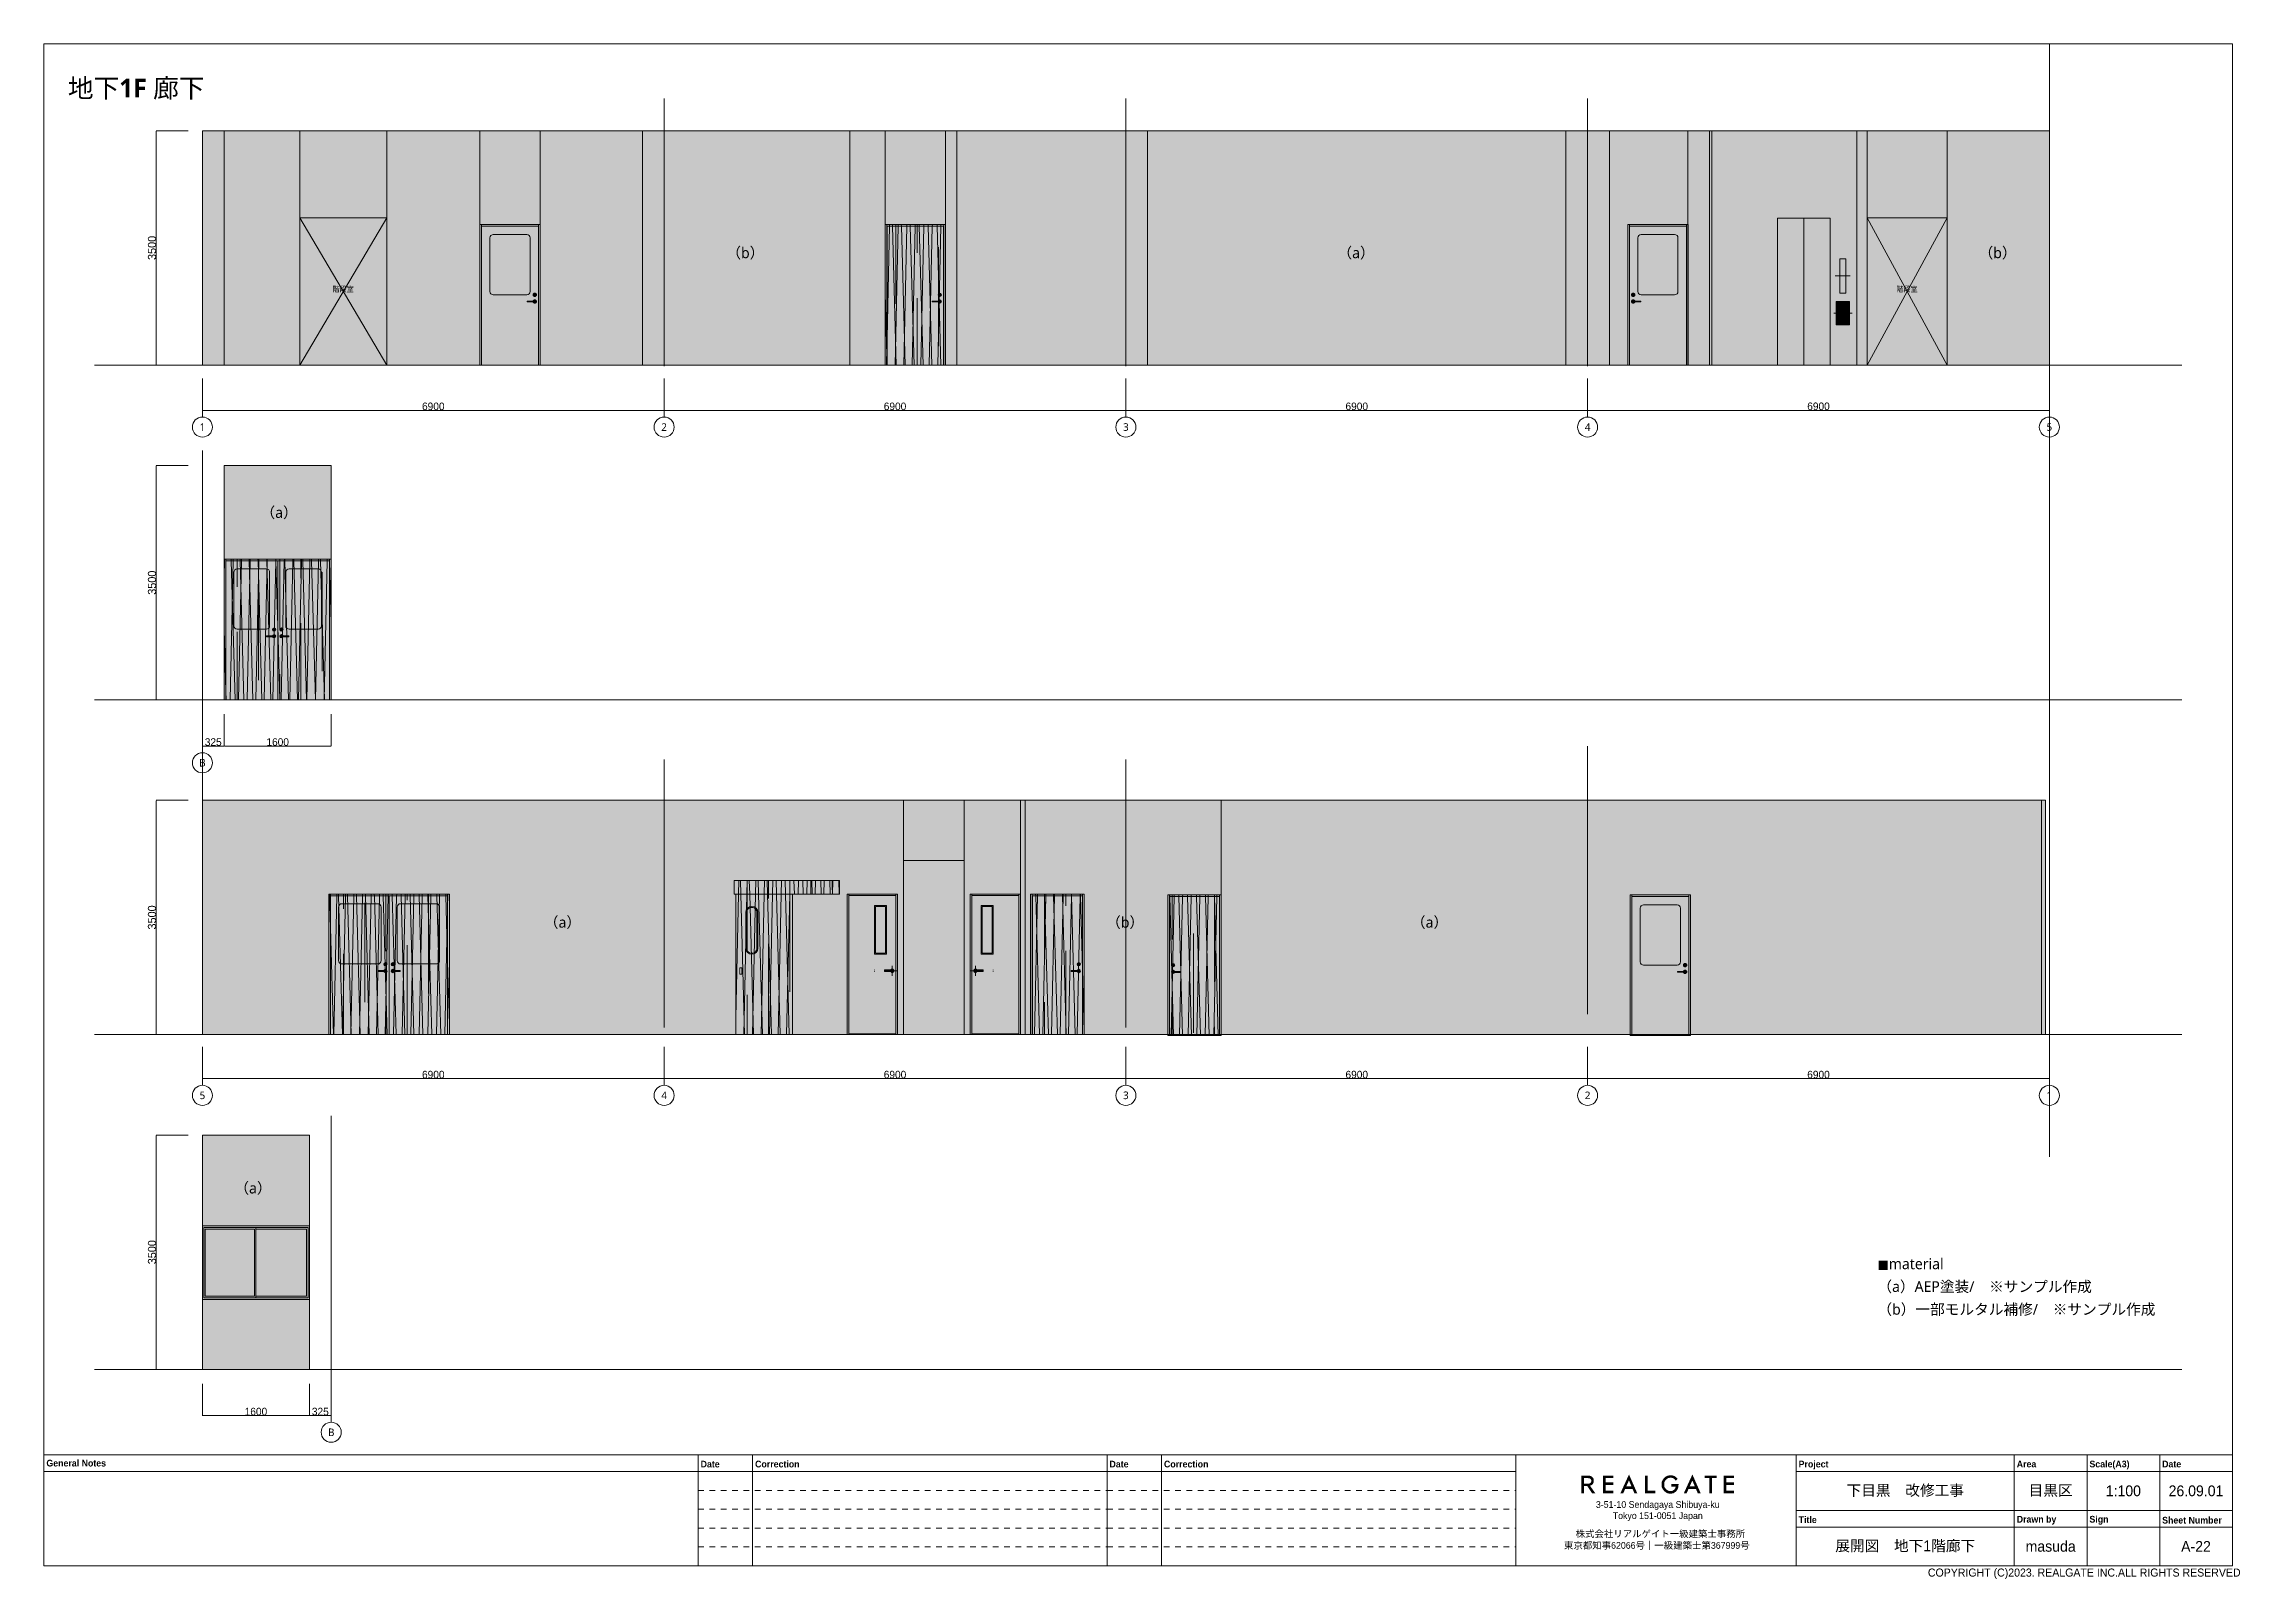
# Paper-space layout 'A-22' of a CAD drawing. Header units: millimetres. Extents: x -204 to 206, y -144 to 143.
# The model-space entities are those that its viewports show. They can reach past a viewport. Long polylines and large blocks are cut down to what shows.
import ezdxf

# ---------------------------------------------------------------- set-up
doc = ezdxf.new("R2010")
doc.units = ezdxf.units.MM
doc.header["$PDMODE"] = 1
doc.header["$PDSIZE"] = -2
for name, pattern in [('ラインタイプ-1', [2.116531, 1.058062, -1.058469]), ('ラインタイプ-6', [5.291531, 3.175, -1.058062, 0.352704, -0.705764]), ('短破線', [2.116125, 1.058062, -1.058062]), ('芯', [3.174919, 1.905, -0.634837, 0.211623, -0.423459])]:
    doc.linetypes.add(name, pattern=pattern)
for name, color, linetype, lineweight in [('00_一般', 7, 'Continuous', 5), ('02_既存平面-内部建具・サッシ', 7, 'Continuous', 18), ('07_文字・記号', 7, 'Continuous', 9), ('_平面図(既存部) (2D)', 7, 'Continuous', 5), ('_平面図（新設） (2D)', 7, 'Continuous', 5), ('一般', 7, 'Continuous', 5), ('寸法', 7, 'Continuous', 5)]:
    doc.layers.add(name, color=color, linetype=linetype, lineweight=lineweight)
for name, color, linetype, lineweight, true_color in [('02_0.25', 1, 'Continuous', 25, 0xff0000), ('04_0.10', 7, 'Continuous', 9, 0x0099ff), ('06一点鎖線', 7, 'ラインタイプ-6', 9, 0x9999ff)]:
    doc.layers.add(name, color=color, linetype=linetype, lineweight=lineweight, true_color=true_color)
doc.styles.add('Hiragino Kaku Gothic Pro W3', font='', dxfattribs={"bigfont": 'Hiragino Kaku Gothic Pro W3'})
doc.styles.add('Hiragino Sans W3', font='', dxfattribs={"bigfont": 'Hiragino Sans W3'})
doc.styles.add('Yu Gothic UI', font='Yu Gothic UI.ttf')
doc.styles.add('Yu Gothic UI Semilight', font='Yu Gothic UI Semilight.ttf')
doc.styles.add('Yu Gothic UI Semilight (bold)', font='')
doc.styles.add('ＭＳ Ｐゴシック', font='MS PGothic.ttf')
doc.styles.add('ＭＳ Ｐゴシック (bold)', font='')
doc.styles.get('Hiragino Kaku Gothic Pro W3').set_extended_font_data('Hiragino Kaku Gothic Pro W3')
doc.styles.get('Hiragino Sans W3').set_extended_font_data('Hiragino Sans W3')
doc.styles.get('Yu Gothic UI Semilight (bold)').set_extended_font_data('Yu Gothic UI Semilight', bold=True)
doc.styles.get('ＭＳ Ｐゴシック (bold)').set_extended_font_data('ＭＳ Ｐゴシック', bold=True)
doc.dimstyles.new('建具表寸法', dxfattribs={"dimtxt": 161.781684, "dimasz": 0.199988, "dimexe": 0, "dimexo": 0.3, "dimgap": 0.005, "dimtad": 1, "dimdsep": 46, "dimtxsty": 'Hiragino Sans W3', "dimblk": 'DOT', "dimblk1": 'DOT', "dimblk2": 'DOT', "dimcen": 0, "dimazin": 0, "dimtfac": 1, "dimtix": 1, "dimtmove": 0, "dimatfit": 0, "dimldrblk": 'VW_FILLEDARROW', "dimfxl": 1, "dimfrac": 2, "dimtolj": 1, "dimarcsym": 0})
pattern_1 = [(91.554305, (0, 0), (129.370613, 153.983275), []), (90, (680.5, 445.5), (317.5, 762), [1481.6667, -673.5948]), (88.757476, (346.78, 21.5), (124.20722, -159.517363), [])]

psp = doc.layouts.new('A-22')

# ---------------------------------------------------------------- texts
at = {"layer": '00_一般', "char_height": 2.01, "attachment_point": 5, "line_spacing_factor": 0.99804, "style": 'ＭＳ Ｐゴシック'}
for s, insert in [('展開図\u3000地下1階廊下', (143.29, -137.64)), ('A-22', (197.6, -137.64))]:
    psp.add_mtext(s, dxfattribs=dict(at, insert=insert))
at = {"layer": '07_文字・記号', "char_height": 2.01, "attachment_point": 1, "line_spacing_factor": 1.007026, "style": 'Yu Gothic UI'}
for s, insert in [('（b）', (-76.92, 104.89)), ('（a）', (37.23, 104.89)), ('（b）', (156.99, 104.89)), ('（a）', (-163.94, 56.4)), ('（a）', (-111.01, -20.11)), ('（b）', (-5.98, -20.11)), ('（a）', (50.95, -20.11)), ('（a）', (-168.82, -69.73))]:
    psp.add_mtext(s, dxfattribs=dict(at, insert=insert))

msp = doc.modelspace()

# ---------------------------------------------------------------- blocks, each defined once
blk = doc.blocks.new('グループ-1380')
at = {"color": 255, "linetype": 'Continuous'}
blk.add_wipeout([(180.47, -125.61), (187.58, -125.61), (187.58, -128.94), (180.47, -128.94)], dxfattribs=at).dxf.layer = '02_0.25'
at = {"layer": '一般', "insert": (184.03, -127.28), "char_height": 2.01, "attachment_point": 5, "line_spacing_factor": 0.99804, "style": 'ＭＳ Ｐゴシック'}
blk.add_mtext('1:125', dxfattribs=at)
blk = doc.blocks.new('グループ-3')
at = {"layer": '一般', "linetype": 'Continuous', "lineweight": 0, "true_color": 0x221814}
h = blk.add_hatch(color=250, dxfattribs=at)
h.paths.add_polyline_path([(84.4, -126.31), (84.44, -126.31), (84.5, -126.28), (84.57, -126.26), (84.63, -126.23), (84.69, -126.19), (84.74, -126.16), (84.8, -126.12), (84.85, -126.07), (84.89, -126.02), (84.92, -125.99), (84.94, -125.96), (84.98, -125.9), (85.01, -125.85), (85.04, -125.79), (85.06, -125.74), (85.08, -125.7), (85.09, -125.65), (85.1, -125.61), (85.11, -125.57), (85.11, -125.53), (85.11, -125.49), (85.11, -125.46), (85.11, -125.42), (85.12, -125.39), (85.12, -125.36), (85.11, -125.34), (85.11, -125.31), (85.11, -125.29), (85.11, -125.26), (85.1, -125.23), (85.1, -125.2), (85.09, -125.17), (85.09, -125.13), (85.08, -125.1), (85.07, -125.06), (85.06, -125.02), (85.04, -124.98), (85.02, -124.93), (84.99, -124.89), (84.96, -124.84), (84.92, -124.79), (84.88, -124.75), (84.83, -124.69), (84.8, -124.67), (84.78, -124.65), (84.72, -124.61), (84.66, -124.57), (84.6, -124.54), (84.54, -124.51), (84.48, -124.49), (84.43, -124.47), (84.37, -124.46), (84.31, -124.45), (84.26, -124.45), (84.21, -124.44), (84.16, -124.44), (84.12, -124.43), (84.08, -124.43), (84.04, -124.43), (84.01, -124.43), (83.98, -124.42), (83.95, -124.42), (83.93, -124.42), (83.91, -124.42), (83.89, -124.42), (83.88, -124.42), (83.87, -124.42), (83.87, -124.42), (83.86, -124.42), (83.86, -124.42), (83.86, -124.42), (83.86, -124.42), (83.86, -124.42), (83.85, -124.42), (83.84, -124.42), (83.84, -124.42), (83.83, -124.42), (83.82, -124.42), (83.81, -124.42), (83.79, -124.42), (83.78, -124.42), (83.76, -124.42), (83.75, -124.42), (83.73, -124.42), (83.71, -124.42), (83.68, -124.42), (83.66, -124.42), (83.64, -124.42), (83.61, -124.42), (83.59, -124.42), (83.56, -124.42), (83.54, -124.42), (83.51, -124.42), (83.28, -124.42), (82.8, -124.42), (82.8, -127.72), (83.29, -127.72), (83.29, -126.37), (83.88, -126.37), (84.8, -127.72), (85.4, -127.72)])
h.paths.add_polyline_path([(83.29, -125.94), (83.29, -124.89), (83.96, -124.89), (84.05, -124.89), (84.12, -124.9), (84.19, -124.91), (84.26, -124.92), (84.32, -124.94), (84.38, -124.96), (84.43, -124.99), (84.47, -125.02), (84.51, -125.05), (84.54, -125.09), (84.57, -125.13), (84.6, -125.18), (84.62, -125.23), (84.63, -125.28), (84.64, -125.34), (84.64, -125.4), (84.64, -125.47), (84.63, -125.53), (84.62, -125.58), (84.6, -125.63), (84.57, -125.68), (84.54, -125.73), (84.51, -125.77), (84.47, -125.8), (84.42, -125.83), (84.37, -125.86), (84.31, -125.88), (84.25, -125.9), (84.18, -125.92), (84.11, -125.93), (84.03, -125.93), (83.94, -125.94)])
for points in [[(88.78, -124.89), (87.32, -124.89), (87.32, -125.68), (88.74, -125.68), (88.74, -126.15), (87.32, -126.15), (87.32, -127.25), (88.78, -127.25), (88.78, -127.72), (86.83, -127.72), (86.83, -124.42), (88.78, -124.42)], [(95.16, -124.42), (95.16, -127.25), (96.6, -127.25), (96.6, -127.72), (94.67, -127.72), (94.67, -124.42)], [(99.6, -126), (100.94, -126), (100.94, -126.01), (100.94, -126.02), (100.94, -126.03), (100.94, -126.04), (100.94, -126.04), (100.94, -126.05), (100.94, -126.06), (100.94, -126.07), (100.94, -126.08), (100.94, -126.09), (100.94, -126.09), (100.94, -126.1), (100.94, -126.1), (100.94, -126.1), (100.94, -126.1), (100.94, -126.1), (100.94, -126.1), (100.94, -126.1), (100.94, -126.11), (100.94, -126.13), (100.94, -126.15), (100.94, -126.17), (100.93, -126.19), (100.93, -126.23), (100.93, -126.26), (100.93, -126.29), (100.93, -126.32), (100.93, -126.35), (100.92, -126.38), (100.92, -126.41), (100.92, -126.44), (100.92, -126.47), (100.91, -126.49), (100.91, -126.52), (100.9, -126.55), (100.9, -126.58), (100.89, -126.61), (100.88, -126.65), (100.87, -126.68), (100.86, -126.72), (100.85, -126.77), (100.84, -126.81), (100.81, -126.87), (100.79, -126.92), (100.76, -126.97), (100.73, -127.03), (100.7, -127.08), (100.67, -127.13), (100.64, -127.18), (100.6, -127.23), (100.57, -127.27), (100.53, -127.31), (100.42, -127.41), (100.32, -127.5), (100.22, -127.58), (100.12, -127.64), (100.03, -127.69), (99.94, -127.73), (99.85, -127.75), (99.76, -127.76), (99.67, -127.77), (99.59, -127.77), (99.5, -127.77), (99.42, -127.78), (99.34, -127.77), (99.25, -127.77), (99.17, -127.77), (99.09, -127.76), (99, -127.75), (98.91, -127.73), (98.82, -127.69), (98.72, -127.64), (98.62, -127.58), (98.52, -127.51), (98.41, -127.42), (98.29, -127.32), (98.25, -127.28), (98.21, -127.24), (98.12, -127.12), (98.03, -127.01), (97.96, -126.9), (97.9, -126.8), (97.86, -126.7), (97.82, -126.6), (97.8, -126.51), (97.79, -126.42), (97.78, -126.34), (97.78, -126.25), (97.78, -126.16), (97.78, -126.08), (97.78, -125.99), (97.78, -125.9), (97.78, -125.81), (97.79, -125.73), (97.8, -125.64), (97.82, -125.54), (97.86, -125.45), (97.91, -125.34), (97.97, -125.24), (98.04, -125.13), (98.12, -125.02), (98.22, -124.9), (98.26, -124.86), (98.3, -124.82), (98.4, -124.74), (98.49, -124.66), (98.58, -124.6), (98.66, -124.55), (98.74, -124.5), (98.82, -124.47), (98.89, -124.44), (98.96, -124.42), (99.02, -124.41), (99.09, -124.4), (99.14, -124.39), (99.2, -124.38), (99.25, -124.37), (99.29, -124.37), (99.33, -124.36), (99.37, -124.36), (99.4, -124.36), (99.43, -124.36), (99.46, -124.36), (99.49, -124.36), (99.52, -124.36), (99.54, -124.36), (99.56, -124.36), (99.58, -124.36), (99.6, -124.36), (99.62, -124.36), (99.64, -124.37), (99.66, -124.37), (99.69, -124.37), (99.72, -124.38), (99.75, -124.38), (99.78, -124.39), (99.82, -124.39), (99.86, -124.4), (99.9, -124.41), (99.94, -124.43), (99.98, -124.44), (100.03, -124.46), (100.08, -124.47), (100.13, -124.5), (100.17, -124.52), (100.21, -124.53), (100.26, -124.56), (100.31, -124.59), (100.35, -124.62), (100.39, -124.65), (100.43, -124.67), (100.46, -124.7), (100.49, -124.73), (100.52, -124.75), (100.55, -124.78), (100.58, -124.8), (100.6, -124.83), (100.63, -124.85), (100.65, -124.87), (100.67, -124.9), (100.7, -124.92), (100.72, -124.94), (100.74, -124.96), (100.76, -124.98), (100.77, -125), (100.78, -125.01), (100.79, -125.02), (100.79, -125.03), (100.79, -125.03), (100.79, -125.03), (100.79, -125.03), (100.79, -125.03), (100.78, -125.04), (100.78, -125.04), (100.78, -125.04), (100.77, -125.04), (100.77, -125.05), (100.76, -125.05), (100.76, -125.06), (100.75, -125.07), (100.74, -125.07), (100.74, -125.08), (100.73, -125.09), (100.72, -125.1), (100.71, -125.11), (100.69, -125.12), (100.68, -125.13), (100.67, -125.15), (100.66, -125.16), (100.64, -125.17), (100.63, -125.18), (100.62, -125.2), (100.6, -125.21), (100.59, -125.22), (100.58, -125.23), (100.57, -125.25), (100.55, -125.26), (100.54, -125.27), (100.53, -125.28), (100.52, -125.29), (100.52, -125.3), (100.51, -125.3), (100.5, -125.31), (100.49, -125.32), (100.49, -125.32), (100.48, -125.33), (100.48, -125.33), (100.47, -125.34), (100.47, -125.34), (100.46, -125.34), (100.46, -125.35), (100.46, -125.35), (100.45, -125.35), (100.45, -125.36), (100.45, -125.36), (100.45, -125.36), (100.45, -125.37), (100.45, -125.37), (100.45, -125.37), (100.45, -125.37), (100.44, -125.37), (100.43, -125.36), (100.42, -125.34), (100.41, -125.33), (100.4, -125.31), (100.38, -125.29), (100.36, -125.26), (100.34, -125.24), (100.32, -125.22), (100.3, -125.2), (100.29, -125.18), (100.27, -125.16), (100.25, -125.14), (100.23, -125.13), (100.21, -125.11), (100.19, -125.09), (100.17, -125.07), (100.14, -125.05), (100.11, -125.03), (100.08, -125.01), (100.04, -124.98), (100, -124.96), (99.96, -124.93), (99.92, -124.91), (99.88, -124.89), (99.84, -124.87), (99.79, -124.86), (99.75, -124.85), (99.7, -124.84), (99.65, -124.84), (99.6, -124.83), (99.55, -124.83), (99.5, -124.83), (99.45, -124.83), (99.39, -124.83), (99.33, -124.83), (99.28, -124.84), (99.22, -124.84), (99.15, -124.85), (99.09, -124.87), (99.02, -124.89), (98.95, -124.93), (98.88, -124.97), (98.8, -125.02), (98.72, -125.08), (98.64, -125.15), (98.61, -125.19), (98.57, -125.22), (98.51, -125.3), (98.45, -125.38), (98.4, -125.46), (98.36, -125.54), (98.32, -125.61), (98.3, -125.68), (98.28, -125.75), (98.27, -125.82), (98.27, -125.88), (98.27, -125.95), (98.27, -126.01), (98.27, -126.08), (98.27, -126.14), (98.27, -126.21), (98.27, -126.28), (98.28, -126.34), (98.29, -126.41), (98.3, -126.48), (98.33, -126.55), (98.37, -126.63), (98.42, -126.7), (98.47, -126.78), (98.54, -126.86), (98.61, -126.95), (98.65, -126.98), (98.69, -127.02), (98.77, -127.08), (98.84, -127.14), (98.92, -127.18), (98.99, -127.22), (99.05, -127.25), (99.12, -127.28), (99.18, -127.29), (99.23, -127.3), (99.29, -127.31), (99.34, -127.31), (99.39, -127.31), (99.44, -127.31), (99.49, -127.31), (99.53, -127.31), (99.58, -127.31), (99.62, -127.3), (99.66, -127.3), (99.71, -127.28), (99.76, -127.27), (99.81, -127.24), (99.87, -127.22), (99.92, -127.18), (99.98, -127.14), (100.05, -127.1), (100.08, -127.07), (100.12, -127.04), (100.16, -127), (100.19, -126.96), (100.22, -126.92), (100.25, -126.88), (100.28, -126.85), (100.3, -126.82), (100.31, -126.79), (100.33, -126.76), (100.34, -126.73), (100.35, -126.7), (100.36, -126.68), (100.37, -126.65), (100.38, -126.63), (100.38, -126.6), (100.39, -126.58), (100.39, -126.56), (100.4, -126.53), (100.4, -126.51), (100.41, -126.5), (100.41, -126.49), (100.41, -126.48), (100.41, -126.47), (100.41, -126.47), (100.4, -126.47), (100.4, -126.47), (100.4, -126.47), (100.39, -126.47), (100.39, -126.47), (100.38, -126.47), (100.37, -126.47), (100.37, -126.47), (100.36, -126.47), (100.35, -126.47), (100.34, -126.47), (100.33, -126.47), (100.31, -126.47), (100.3, -126.47), (100.28, -126.47), (100.26, -126.47), (100.24, -126.47), (100.22, -126.47), (100.2, -126.47), (100.17, -126.47), (100.15, -126.47), (100.13, -126.47), (100.1, -126.47), (100.08, -126.47), (100.05, -126.47), (100.03, -126.47), (100, -126.47), (99.98, -126.47), (99.95, -126.47), (99.93, -126.47), (99.9, -126.47), (99.88, -126.47), (99.85, -126.47), (99.83, -126.47), (99.81, -126.47), (99.78, -126.47), (99.76, -126.47), (99.74, -126.47), (99.72, -126.47), (99.71, -126.47), (99.69, -126.47), (99.67, -126.47), (99.66, -126.47), (99.64, -126.47), (99.63, -126.47), (99.62, -126.47), (99.61, -126.47), (99.6, -126.47), (99.6, -126.47)], [(107.19, -124.89), (107.19, -127.72), (106.7, -127.72), (106.7, -124.89), (105.8, -124.89), (105.8, -124.42), (108.09, -124.42), (108.09, -124.89)], [(111.32, -124.89), (109.86, -124.89), (109.86, -125.68), (111.28, -125.68), (111.28, -126.15), (109.86, -126.15), (109.86, -127.25), (111.32, -127.25), (111.32, -127.72), (109.37, -127.72), (109.37, -124.42), (111.32, -124.42)]]:
    blk.add_hatch(color=250, dxfattribs=at).paths.add_polyline_path(points)
h = blk.add_hatch(color=250, dxfattribs=at)
h.paths.add_polyline_path([(92.36, -126.92), (92.7, -127.72), (93.23, -127.72), (91.69, -124.21), (90.08, -127.72), (90.61, -127.72), (90.97, -126.92)])
h.paths.add_polyline_path([(92.16, -126.45), (91.17, -126.45), (91.68, -125.33)])
h = blk.add_hatch(color=250, dxfattribs=at)
h.paths.add_polyline_path([(104.2, -126.92), (104.54, -127.72), (105.08, -127.72), (103.53, -124.21), (101.93, -127.72), (102.45, -127.72), (102.81, -126.92)])
h.paths.add_polyline_path([(104, -126.45), (103.02, -126.45), (103.52, -125.33)])
blk = doc.blocks.new('グループ-4')
at = {"layer": '一般'}
blk.add_blockref('グループ-3', (0, 0), dxfattribs=at)
at = {"layer": '一般', "color": 7, "transparency": 33554687, "char_height": 1.2563, "line_spacing_factor": 0.99804, "style": 'ＭＳ Ｐゴシック'}
for s, insert, attachment_point in [('3-51-10 Sendagaya Shibuya-ku\\PTokyo 151-0051 Japan', (97.06, -131.05), 5), ('株式会社リアルゲイト一級建築士事務所', (81.72, -134.66), 1), ('東京都知事62066号｜一級建築士第367999号', (79.55, -136.83), 1)]:
    blk.add_mtext(s, dxfattribs=dict(at, insert=insert, attachment_point=attachment_point))
blk = doc.blocks.new('(横)図面枠')
at = {"layer": '一般', "color": 7, "linetype": 'Continuous', "lineweight": 5, "transparency": 33554687}
blk.add_line((-204.39, -120.54), (70.56, -120.54), dxfattribs=at)
at = {"layer": '一般', "color": 7, "linetype": 'Continuous', "lineweight": 13, "transparency": 33554687}
for p, q in [((-82.19, -120.54), (-82.19, -141.27)), ((-72.01, -120.54), (-72.01, -141.27)), ((-5.81, -120.54), (-5.81, -141.27)), ((4.37, -120.54), (4.37, -141.27)), ((70.56, -141.27), (70.56, -120.54)), ((122.92, -141.27), (122.92, -120.54)), ((163.66, -141.27), (163.66, -120.54)), ((177.24, -141.27), (177.24, -120.54)), ((190.82, -141.27), (190.82, -120.54)), ((-204.39, -123.65), (70.56, -123.65)), ((122.92, -123.65), (204.39, -123.65)), ((122.92, -130.91), (204.39, -130.91)), ((122.92, -134.02), (204.39, -134.02))]:
    blk.add_line(p, q, dxfattribs=at)
at = {"layer": '一般', "color": 7, "linetype": '短破線', "lineweight": 13, "transparency": 33554687}
for p, q in [((-82.19, -127.18), (-5.81, -127.18)), ((-82.19, -130.7), (-5.81, -130.7)), ((-5.81, -127.18), (70.56, -127.18)), ((-5.81, -130.7), (70.56, -130.7)), ((-82.19, -134.22), (-5.81, -134.22)), ((-5.81, -134.22), (70.56, -134.22)), ((-82.19, -137.75), (-5.81, -137.75)), ((-5.81, -137.75), (70.56, -137.75))]:
    blk.add_line(p, q, dxfattribs=at)
at = {"layer": '一般', "linetype": 'Continuous', "lineweight": 13, "flags": 128}
for points in [[(-204.39, 142.88), (204.39, 142.88), (204.39, -141.27), (-204.39, -141.27)], [(-204.39, -120.54), (204.39, -120.54), (204.39, -141.27), (-204.39, -141.27)]]:
    blk.add_lwpolyline(points, close=True, dxfattribs=at)
at = {"layer": '一般', "color": 7, "linetype": 'Continuous', "lineweight": 5, "transparency": 33554687}
for p in [(143.29, -127.28), (170.45, -127.28), (184.03, -127.28), (197.6, -127.28), (143.29, -137.64), (170.45, -137.64), (184.03, -137.64), (197.6, -137.64)]:
    blk.add_point(p, dxfattribs=at)
at = {"layer": '一般', "color": 7, "transparency": 33554687}
blk.add_blockref('グループ-4', (0, 0), dxfattribs=at)
at = {"layer": '一般', "color": 7, "transparency": 33554687, "line_spacing_factor": 1.014956, "style": 'ＭＳ Ｐゴシック (bold)'}
for s, insert, char_height, attachment_point in [(' General Notes', (-204.39, -122.1), 1.2563, 4), (' Date', (-82.19, -121.64), 1.256, 1), (' Correction', (-72.01, -121.64), 1.2563, 1), (' Date', (-5.81, -121.64), 1.256, 1), (' Correction', (4.37, -121.64), 1.2563, 1), (' Project', (122.92, -121.64), 1.256, 1), (' Area', (163.66, -121.63), 1.256, 1), (' Scale(A3)', (177.24, -121.63), 1.256, 1), (' Date', (190.82, -121.63), 1.256, 1), (' Title', (122.92, -132.03), 1.256, 1), (' Drawn by', (163.66, -131.94), 1.256, 1), (' Sign', (177.24, -131.94), 1.256, 1), (' Sheet Number', (190.82, -132.12), 1.2563, 1)]:
    blk.add_mtext(s, dxfattribs=dict(at, insert=insert, char_height=char_height, attachment_point=attachment_point))
at = {"layer": '一般', "line_spacing_factor": 0.99804, "style": 'ＭＳ Ｐゴシック'}
for s, insert, char_height, attachment_point in [('下目黒\u3000改修工事', (143.29, -127.28), 2.01, 5), ('目黒区', (170.45, -127.28), 2.01, 5), ('1:125', (184.03, -127.28), 2.01, 5), ('25.07.01', (197.6, -127.28), 2.01, 5), ('masuda', (170.45, -137.64), 2.01, 5), ('COPYRIGHT (C)2023. REALGATE INC.ALL RIGHTS RESERVED', (147.52, -141.77), 1.5076, 1)]:
    blk.add_mtext(s, dxfattribs=dict(at, insert=insert, char_height=char_height, attachment_point=attachment_point))
at = {"color": 255, "linetype": 'Continuous', "lineweight": 13}
blk.add_wipeout([(192.08, -128.94), (203.12, -128.94), (203.12, -125.61), (192.08, -125.61)], dxfattribs=at).dxf.layer = '一般'
at = {"layer": '一般', "insert": (197.6, -127.28), "char_height": 2.01, "attachment_point": 5, "line_spacing_factor": 0.99804, "style": 'ＭＳ Ｐゴシック'}
blk.add_mtext('26.09.01', dxfattribs=at)
blk = doc.blocks.new('平面図(既存部) (2D)')
at = {"layer": '06一点鎖線'}
for p, q in [((-280215.115, -145132.67), (-280215.115, -163132.67)), ((-307815.115, -157107.171), (-307815.115, -161107.171))]:
    blk.add_line(p, q, dxfattribs=at)
blk = doc.blocks.new('グループ-576')
at = {"layer": '04_0.10', "linetype": 'Continuous', "lineweight": 0, "true_color": 0xf8f8ef}
blk.add_hatch(color=7, dxfattribs=at).paths.add_polyline_path([(-432, 975), (418, 975), (418, -1100), (-432, -1100)])
at = {"layer": '04_0.10', "linetype": 'Continuous', "lineweight": 0, "true_color": 0xd9e6cf}
h = blk.add_hatch(color=254, dxfattribs=at)
edge = h.paths.add_edge_path()
edge.add_arc((243, 0), 50, 270, 360, ccw=False)
edge.add_line((243, -50), (-257, -50))
edge.add_arc((-257, 0), 50, 180, 270, ccw=False)
edge.add_line((-307, 0), (-307, 800))
edge.add_arc((-257, 800), 50, 90, 180, ccw=False)
edge.add_line((-257, 850), (243, 850))
edge.add_arc((243, 800), 50, 0, 90, ccw=False)
edge.add_line((293, 800), (293, 0))
at = {"layer": '04_0.10', "linetype": 'Continuous', "lineweight": 0}
for points in [[(-389, -28), (-388, -28), (-386, -27), (-385, -26), (-383, -26), (-382, -25), (-380, -25), (-378, -25), (-377, -25), (-375, -25), (-373, -25), (-372, -25), (-370, -26), (-369, -26), (-367, -27), (-366, -28), (-364, -28), (-363, -29), (-361, -30), (-360, -31), (-359, -32), (-358, -33), (-357, -35), (-356, -36), (-355, -38), (-354, -39), (-353, -40), (-353, -42), (-352, -44), (-352, -45), (-352, -47), (-352, -48), (-351, -50), (-352, -52), (-352, -53), (-352, -55), (-352, -56), (-353, -58), (-353, -60), (-354, -61), (-355, -63), (-356, -64), (-357, -65), (-358, -67), (-359, -68), (-360, -69), (-361, -70), (-363, -71), (-364, -72), (-366, -72), (-367, -73), (-369, -74), (-370, -74), (-372, -75), (-373, -75), (-375, -75), (-377, -75), (-378, -75), (-380, -75), (-382, -75), (-383, -74), (-385, -74), (-386, -73), (-388, -72), (-389, -72), (-391, -71), (-392, -70), (-393, -69), (-395, -68), (-396, -67), (-397, -65), (-398, -64), (-399, -63), (-399, -61), (-400, -60), (-401, -58), (-401, -56), (-402, -55), (-402, -53), (-402, -52), (-402, -50), (-402, -48), (-402, -47), (-402, -45), (-401, -44), (-401, -42), (-400, -40), (-399, -39), (-399, -38), (-398, -36), (-397, -35), (-396, -33), (-395, -32), (-393, -31), (-392, -30), (-391, -29)], [(-389, -128), (-388, -128), (-386, -127), (-385, -126), (-383, -126), (-382, -125), (-380, -125), (-378, -125), (-377, -125), (-375, -125), (-373, -125), (-372, -125), (-370, -126), (-369, -126), (-367, -127), (-366, -128), (-364, -128), (-363, -129), (-361, -130), (-360, -131), (-359, -132), (-358, -133), (-357, -135), (-356, -136), (-355, -137), (-354, -139), (-353, -140), (-353, -142), (-352, -144), (-352, -145), (-352, -147), (-352, -148), (-351, -150), (-352, -152), (-352, -153), (-352, -155), (-352, -156), (-353, -158), (-353, -160), (-354, -161), (-355, -162), (-356, -164), (-357, -165), (-358, -167), (-359, -168), (-360, -169), (-361, -170), (-363, -171), (-364, -172), (-366, -172), (-367, -173), (-369, -174), (-370, -174), (-372, -175), (-373, -175), (-375, -175), (-377, -175), (-378, -175), (-380, -175), (-382, -175), (-383, -174), (-385, -174), (-386, -173), (-388, -172), (-389, -172), (-391, -171), (-392, -170), (-393, -169), (-395, -168), (-396, -167), (-397, -165), (-398, -164), (-399, -162), (-399, -161), (-400, -160), (-401, -158), (-401, -156), (-402, -155), (-402, -153), (-402, -152), (-402, -150), (-402, -148), (-402, -147), (-402, -145), (-401, -144), (-401, -142), (-400, -140), (-399, -139), (-399, -137), (-398, -136), (-397, -135), (-396, -133), (-395, -132), (-393, -131), (-392, -130), (-391, -129)]]:
    blk.add_hatch(color=254, dxfattribs=at).paths.add_polyline_path(points)
h = blk.add_hatch(color=254, dxfattribs=at)
edge = h.paths.add_edge_path()
edge.add_arc((-384, -150), 7, 89.322, 270.678, ccw=False)
edge.add_line((-384, -143), (-264, -143))
edge.add_line((-264, -143), (-264, -157))
edge.add_line((-264, -157), (-384, -157))
at = {"layer": '04_0.10', "color": 7, "linetype": 'Continuous', "lineweight": 5, "flags": 128}
blk.add_lwpolyline([(-432, 975), (418, 975), (418, -1100), (-432, -1100)], close=True, dxfattribs=at)
at = {"layer": '04_0.10', "color": 251, "flags": 128}
for points in [[(-432, 975), (418, 975), (418, -1100), (-432, -1100)], [(-379, -38), (-374, -38), (-374, -63), (-379, -63)]]:
    blk.add_lwpolyline(points, close=True, dxfattribs=at)
for points in [[(293, 0, -0.414214), (243, -50), (-257, -50, -0.414214), (-307, 0), (-307, 800, -0.414214), (-257, 850), (243, 850, -0.414214), (293, 800)], [(-384, -157, -1.011905), (-384, -143), (-264, -143), (-264, -157)]]:
    blk.add_lwpolyline(points, format="xyb", close=True, dxfattribs=at)
at = {"layer": '04_0.10', "color": 251}
for points in [[(-389, -28), (-384, -25), (-370, -25), (-358, -32), (-351, -43), (-351, -57), (-358, -68), (-370, -75), (-384, -75), (-395, -68), (-402, -57), (-402, -43), (-395, -32), (-389, -28)], [(-389, -128), (-384, -125), (-370, -125), (-358, -132), (-351, -143), (-351, -157), (-358, -168), (-370, -175), (-384, -175), (-395, -168), (-402, -157), (-402, -143), (-395, -132), (-389, -128)]]:
    blk.add_open_spline(points, degree=2, dxfattribs=at)
blk = doc.blocks.new('グループ-577')
at = {"layer": '04_0.10', "color": 251}
blk.add_blockref('グループ-576', (0, 0), dxfattribs=at)
blk = doc.blocks.new('WD_900×2150_Wood')
at = {"layer": '04_0.10', "linetype": 'Continuous', "lineweight": 0, "true_color": 0xf8f8ef, "transparency": 33554687}
for points in [[(-457, 1000), (-432, 1000), (-432, -1100), (-457, -1100)], [(-432, 1000), (418, 1000), (418, 975), (-432, 975)], [(418, 1000), (443, 1000), (443, -1100), (418, -1100)]]:
    blk.add_hatch(color=7, dxfattribs=at).paths.add_polyline_path(points)
at = {"layer": '04_0.10', "color": 7, "linetype": 'Continuous', "lineweight": 5, "transparency": 33554687, "flags": 128}
for points in [[(-457, 1000), (-432, 1000), (-432, -1100), (-457, -1100)], [(-432, 1000), (418, 1000), (418, 975), (-432, 975)], [(418, 1000), (443, 1000), (443, -1100), (418, -1100)]]:
    blk.add_lwpolyline(points, close=True, dxfattribs=at)
at = {"layer": '04_0.10', "color": 7}
blk.add_blockref('グループ-577', (0, 0), dxfattribs=at)
blk = doc.blocks.new('グループ-618')
at = {"layer": '04_0.10', "linetype": 'Continuous', "lineweight": 0, "true_color": 0xeee9cc}
blk.add_hatch(color=254, dxfattribs=at).paths.add_polyline_path([(-297582, -149232), (-296742, -149232), (-296742, -151307), (-297582, -151307)])
at = {"layer": '04_0.10', "linetype": 'Continuous', "lineweight": 5, "true_color": 0xccbb66}
h = blk.add_hatch(dxfattribs=at)
h.set_pattern_fill('木目縦（薄茶）-2', color=43, style=0, pattern_type=2)
h.set_pattern_definition(pattern_1)
h.paths.add_polyline_path([(-297582, -149232), (-296742, -149232), (-296742, -151307), (-297582, -151307)])
at = {"layer": '04_0.10', "linetype": 'Continuous', "lineweight": 0}
h = blk.add_hatch(color=254, dxfattribs=at)
edge = h.paths.add_edge_path()
edge.add_arc((-296797, -150257), 25, 0, 360)
h = blk.add_hatch(color=254, dxfattribs=at)
edge = h.paths.add_edge_path()
edge.add_arc((-296790, -150357), 7, 270, 450)
edge.add_line((-296790, -150350), (-296908, -150350))
edge.add_line((-296908, -150350), (-296908, -150364))
edge.add_line((-296908, -150364), (-296790, -150364))
h = blk.add_hatch(color=254, dxfattribs=at)
edge = h.paths.add_edge_path()
edge.add_arc((-296797, -150357), 25, 0, 360)
at = {"layer": '04_0.10', "color": 251, "flags": 128}
for points in [[(-297582, -149232), (-296742, -149232), (-296742, -151307), (-297582, -151307)], [(-297582, -149232), (-296742, -149232), (-296742, -151307), (-297582, -151307)], [(-296800, -150245), (-296795, -150245), (-296795, -150270), (-296800, -150270)]]:
    blk.add_lwpolyline(points, close=True, dxfattribs=at)
blk.add_lwpolyline([(-296790, -150364, 1), (-296790, -150350), (-296908, -150350), (-296908, -150364)], format="xyb", close=True, dxfattribs=at)
at = {"layer": '04_0.10', "color": 251}
for centre in [(-296797, -150257), (-296797, -150357)]:
    blk.add_circle(centre, 25, dxfattribs=at)
blk = doc.blocks.new('グループ-619')
at = {"layer": '04_0.10', "color": 251}
blk.add_blockref('グループ-618', (0, 0), dxfattribs=at)
blk = doc.blocks.new('グループ-620')
at = {"layer": '04_0.10', "linetype": 'Continuous', "lineweight": 0, "true_color": 0xeee9cc, "transparency": 33554687}
for points in [[(-297610, -149207), (-297585, -149207), (-297585, -151307), (-297610, -151307)], [(-297585, -149207), (-296735, -149207), (-296735, -149232), (-297585, -149232)], [(-296735, -149207), (-296710, -149207), (-296710, -151307), (-296735, -151307)]]:
    blk.add_hatch(color=254, dxfattribs=at).paths.add_polyline_path(points)
at = {"layer": '04_0.10', "linetype": 'Continuous', "lineweight": 5, "true_color": 0xccbb66, "transparency": 33554687}
h = blk.add_hatch(dxfattribs=at)
h.set_pattern_fill('木目縦（薄茶）-2', color=43, style=0, pattern_type=2)
h.set_pattern_definition(pattern_1)
h.paths.add_polyline_path([(-297610, -149207), (-297585, -149207), (-297585, -151307), (-297610, -151307)])
h = blk.add_hatch(dxfattribs=at)
h.set_pattern_fill('木目縦（薄茶）-2', color=43, style=0, pattern_type=2)
h.set_pattern_definition(pattern_1)
h.paths.add_polyline_path([(-297585, -149207), (-296735, -149207), (-296735, -149232), (-297585, -149232)])
h = blk.add_hatch(dxfattribs=at)
h.set_pattern_fill('木目縦（薄茶）-2', color=43, style=0, pattern_type=2)
h.set_pattern_definition(pattern_1)
h.paths.add_polyline_path([(-296735, -149207), (-296710, -149207), (-296710, -151307), (-296735, -151307)])
at = {"layer": '04_0.10', "color": 251, "transparency": 33554687, "flags": 128}
for points in [[(-297610, -149207), (-297585, -149207), (-297585, -151307), (-297610, -151307)], [(-297585, -149207), (-296735, -149207), (-296735, -149232), (-297585, -149232)], [(-296735, -149207), (-296710, -149207), (-296710, -151307), (-296735, -151307)]]:
    blk.add_lwpolyline(points, close=True, dxfattribs=at)
at = {"layer": '04_0.10', "color": 7}
blk.add_blockref('グループ-619', (0, 0), dxfattribs=at)
blk = doc.blocks.new('グループ-621')
at = {"layer": '04_0.10', "linetype": 'Continuous', "lineweight": 0, "true_color": 0xeee9cc}
blk.add_hatch(color=254, dxfattribs=at).paths.add_polyline_path([(-305025, -159232), (-304150, -159232), (-304150, -161307), (-305025, -161307)])
at = {"layer": '04_0.10', "linetype": 'Continuous', "lineweight": 5, "true_color": 0xccbb66}
h = blk.add_hatch(dxfattribs=at)
h.set_pattern_fill('木目縦（薄茶）-2', color=43, style=0, pattern_type=2)
h.set_pattern_definition(pattern_1)
h.paths.add_polyline_path([(-305025, -159232), (-304150, -159232), (-304150, -161307), (-305025, -161307)])
at = {"layer": '04_0.10', "linetype": 'Continuous', "lineweight": 0, "true_color": 0xd9e6cf}
h = blk.add_hatch(color=254, dxfattribs=at)
edge = h.paths.add_edge_path()
edge.add_arc((-304320, -160202), 50, 270, 360, ccw=False)
edge.add_line((-304320, -160252), (-304855, -160252))
edge.add_arc((-304855, -160202), 50, 180, 270, ccw=False)
edge.add_line((-304905, -160202), (-304905, -159402))
edge.add_arc((-304855, -159402), 50, 90, 180, ccw=False)
edge.add_line((-304855, -159352), (-304320, -159352))
edge.add_arc((-304320, -159402), 50, 0, 90, ccw=False)
edge.add_line((-304270, -159402), (-304270, -160202))
at = {"layer": '04_0.10', "linetype": 'Continuous', "lineweight": 0}
h = blk.add_hatch(color=254, dxfattribs=at)
edge = h.paths.add_edge_path()
edge.add_arc((-304970, -160257), 25, 0, 360)
h = blk.add_hatch(color=254, dxfattribs=at)
edge = h.paths.add_edge_path()
edge.add_arc((-304970, -160357), 25, 0, 360)
h = blk.add_hatch(color=254, dxfattribs=at)
edge = h.paths.add_edge_path()
edge.add_arc((-304977, -160357), 7, 90, 270, ccw=False)
edge.add_line((-304977, -160350), (-304859, -160350))
edge.add_line((-304859, -160350), (-304859, -160364))
edge.add_line((-304859, -160364), (-304977, -160364))
at = {"layer": '04_0.10', "color": 251, "flags": 128}
for points in [[(-305025, -159232), (-304150, -159232), (-304150, -161307), (-305025, -161307)], [(-305025, -159232), (-304150, -159232), (-304150, -161307), (-305025, -161307)], [(-304973, -160245), (-304968, -160245), (-304968, -160270), (-304973, -160270)]]:
    blk.add_lwpolyline(points, close=True, dxfattribs=at)
for points in [[(-304270, -160202, -0.414214), (-304320, -160252), (-304855, -160252, -0.414214), (-304905, -160202), (-304905, -159402, -0.414214), (-304855, -159352), (-304320, -159352, -0.414214), (-304270, -159402)], [(-304977, -160364, -1), (-304977, -160350), (-304859, -160350), (-304859, -160364)]]:
    blk.add_lwpolyline(points, format="xyb", close=True, dxfattribs=at)
at = {"layer": '04_0.10', "color": 251}
for centre in [(-304970, -160257), (-304970, -160357)]:
    blk.add_circle(centre, 25, dxfattribs=at)
blk = doc.blocks.new('グループ-622')
at = {"layer": '04_0.10', "linetype": 'Continuous', "lineweight": 0, "true_color": 0xeee9cc}
blk.add_hatch(color=254, dxfattribs=at).paths.add_polyline_path([(-305900, -159232), (-305025, -159232), (-305025, -161307), (-305900, -161307)])
at = {"layer": '04_0.10', "linetype": 'Continuous', "lineweight": 5, "true_color": 0xccbb66}
h = blk.add_hatch(dxfattribs=at)
h.set_pattern_fill('木目縦（薄茶）-2', color=43, style=0, pattern_type=2)
h.set_pattern_definition(pattern_1)
h.paths.add_polyline_path([(-305900, -159232), (-305025, -159232), (-305025, -161307), (-305900, -161307)])
at = {"layer": '04_0.10', "linetype": 'Continuous', "lineweight": 0, "true_color": 0xd9e6cf}
h = blk.add_hatch(color=254, dxfattribs=at)
edge = h.paths.add_edge_path()
edge.add_arc((-305730, -160202), 50, 180, 270)
edge.add_line((-305730, -160252), (-305195, -160252))
edge.add_arc((-305195, -160202), 50, 270, 360)
edge.add_line((-305145, -160202), (-305145, -159402))
edge.add_arc((-305195, -159402), 50, 0, 90)
edge.add_line((-305195, -159352), (-305730, -159352))
edge.add_arc((-305730, -159402), 50, 90, 180)
edge.add_line((-305780, -159402), (-305780, -160202))
at = {"layer": '04_0.10', "linetype": 'Continuous', "lineweight": 0}
h = blk.add_hatch(color=254, dxfattribs=at)
edge = h.paths.add_edge_path()
edge.add_arc((-305073, -160357), 7, 270, 450)
edge.add_line((-305073, -160350), (-305191, -160350))
edge.add_line((-305191, -160350), (-305191, -160364))
edge.add_line((-305191, -160364), (-305073, -160364))
h = blk.add_hatch(color=254, dxfattribs=at)
edge = h.paths.add_edge_path()
edge.add_arc((-305080, -160257), 25, 0, 360)
h = blk.add_hatch(color=254, dxfattribs=at)
edge = h.paths.add_edge_path()
edge.add_arc((-305080, -160357), 25, 0, 360)
at = {"layer": '04_0.10', "color": 251, "flags": 128}
for points in [[(-305900, -159232), (-305025, -159232), (-305025, -161307), (-305900, -161307)], [(-305900, -159232), (-305025, -159232), (-305025, -161307), (-305900, -161307)], [(-305083, -160245), (-305078, -160245), (-305078, -160270), (-305083, -160270)]]:
    blk.add_lwpolyline(points, close=True, dxfattribs=at)
for points in [[(-305780, -160202, 0.414214), (-305730, -160252), (-305195, -160252, 0.414214), (-305145, -160202), (-305145, -159402, 0.414214), (-305195, -159352), (-305730, -159352, 0.414214), (-305780, -159402)], [(-305073, -160364, 1), (-305073, -160350), (-305191, -160350), (-305191, -160364)]]:
    blk.add_lwpolyline(points, format="xyb", close=True, dxfattribs=at)
at = {"layer": '04_0.10', "color": 251}
for centre in [(-305080, -160257), (-305080, -160357)]:
    blk.add_circle(centre, 25, dxfattribs=at)
blk = doc.blocks.new('グループ-623')
at = {"layer": '04_0.10', "color": 251}
for name in ['グループ-622', 'グループ-621']:
    blk.add_blockref(name, (0, 0), dxfattribs=at)
blk = doc.blocks.new('グループ-624')
at = {"layer": '04_0.10', "linetype": 'Continuous', "lineweight": 0, "true_color": 0xeee9cc, "transparency": 33554687}
for points in [[(-305925, -159207), (-305900, -159207), (-305900, -161307), (-305925, -161307)], [(-305900, -159207), (-304150, -159207), (-304150, -159232), (-305900, -159232)], [(-304150, -159207), (-304125, -159207), (-304125, -161307), (-304150, -161307)]]:
    blk.add_hatch(color=254, dxfattribs=at).paths.add_polyline_path(points)
at = {"layer": '04_0.10', "linetype": 'Continuous', "lineweight": 5, "true_color": 0xccbb66, "transparency": 33554687}
h = blk.add_hatch(dxfattribs=at)
h.set_pattern_fill('木目縦（薄茶）-2', color=43, style=0, pattern_type=2)
h.set_pattern_definition(pattern_1)
h.paths.add_polyline_path([(-305925, -159207), (-305900, -159207), (-305900, -161307), (-305925, -161307)])
h = blk.add_hatch(dxfattribs=at)
h.set_pattern_fill('木目縦（薄茶）-2', color=43, style=0, pattern_type=2)
h.set_pattern_definition(pattern_1)
h.paths.add_polyline_path([(-305900, -159207), (-304150, -159207), (-304150, -159232), (-305900, -159232)])
h = blk.add_hatch(dxfattribs=at)
h.set_pattern_fill('木目縦（薄茶）-2', color=43, style=0, pattern_type=2)
h.set_pattern_definition(pattern_1)
h.paths.add_polyline_path([(-304150, -159207), (-304125, -159207), (-304125, -161307), (-304150, -161307)])
at = {"layer": '04_0.10', "color": 251, "transparency": 33554687, "flags": 128}
for points in [[(-305925, -159207), (-305900, -159207), (-305900, -161307), (-305925, -161307)], [(-305900, -159207), (-304150, -159207), (-304150, -159232), (-305900, -159232)], [(-304150, -159207), (-304125, -159207), (-304125, -161307), (-304150, -161307)]]:
    blk.add_lwpolyline(points, close=True, dxfattribs=at)
at = {"layer": '04_0.10', "color": 7}
blk.add_blockref('グループ-623', (0, 0), dxfattribs=at)
blk = doc.blocks.new('グループ-625')
at = {"layer": '一般', "color": 7, "linetype": '芯', "lineweight": 5, "transparency": 33554687}
for p, q in [((-279.75, -96), (-429.75, -96)), ((-354.75, -171), (-354.75, -21))]:
    blk.add_line(p, q, dxfattribs=at)
blk = doc.blocks.new('グループ-15-1')
at = {"layer": '04_0.10', "linetype": 'Continuous', "lineweight": 0, "true_color": 0xbbbbbb, "transparency": 33554687}
blk.add_hatch(color=9, dxfattribs=at).paths.add_polyline_path([(-1790, -3350), (-1789, -3349), (-1788, -3348), (-1786, -3348), (-1784, -3347), (-1783, -3347), (-1781, -3347), (-1780, -3347), (-1778, -3347), (-1776, -3347), (-1775, -3347), (-1773, -3347), (-1772, -3347), (-1770, -3348), (-1768, -3348), (-1767, -3349), (-1765, -3350), (-1764, -3351), (-1763, -3352), (-1761, -3353), (-1760, -3354), (-1759, -3355), (-1758, -3356), (-1757, -3358), (-1756, -3359), (-1756, -3360), (-1755, -3362), (-1754, -3363), (-1754, -3365), (-1753, -3367), (-1753, -3368), (-1753, -3370), (-1753, -3372), (-1753, -3373), (-1753, -3375), (-1753, -3376), (-1754, -3378), (-1754, -3380), (-1755, -3381), (-1756, -3383), (-1756, -3384), (-1757, -3385), (-1758, -3387), (-1759, -3388), (-1760, -3389), (-1761, -3390), (-1763, -3391), (-1764, -3392), (-1765, -3393), (-1767, -3394), (-1768, -3395), (-1770, -3395), (-1772, -3396), (-1773, -3396), (-1775, -3396), (-1776, -3396), (-1778, -3397), (-1780, -3396), (-1781, -3396), (-1783, -3396), (-1784, -3396), (-1786, -3395), (-1788, -3395), (-1789, -3394), (-1790, -3393), (-1792, -3392), (-1793, -3391), (-1795, -3390), (-1796, -3389), (-1797, -3388), (-1798, -3387), (-1799, -3385), (-1800, -3384), (-1800, -3383), (-1801, -3381), (-1802, -3380), (-1802, -3378), (-1803, -3376), (-1803, -3375), (-1803, -3373), (-1803, -3372), (-1803, -3370), (-1803, -3368), (-1803, -3367), (-1802, -3365), (-1802, -3363), (-1801, -3362), (-1800, -3360), (-1800, -3359), (-1799, -3358), (-1798, -3356), (-1797, -3355), (-1796, -3354), (-1795, -3353), (-1793, -3352), (-1792, -3351)])
h = blk.add_hatch(color=9, dxfattribs=at)
edge = h.paths.add_edge_path()
edge.add_arc((-1800, -3380), 3, 180, 270, ccw=False)
edge.add_line((-1803, -3380), (-1803, -3363))
edge.add_arc((-1800, -3363), 3, 90, 180, ccw=False)
edge.add_line((-1800, -3360), (-1666, -3360))
edge.add_arc((-1666, -3363), 3, 0, 90, ccw=False)
edge.add_line((-1663, -3363), (-1663, -3380))
edge.add_arc((-1666, -3380), 3, 270, 360, ccw=False)
edge.add_line((-1666, -3383), (-1800, -3383))
at = {"layer": '00_一般', "color": 251, "lineweight": 5, "transparency": 33554687}
for p, q in [((-1515, -3360), (-1512, -3360)), ((-1512, -3383), (-1515, -3383)), ((-1512, -3360), (-1512, -3363)), ((-1512, -3380), (-1512, -3383))]:
    blk.add_line(p, q, dxfattribs=at)
at = {"layer": '04_0.10', "color": 251, "transparency": 33554687, "flags": 128}
blk.add_lwpolyline([(-1800, -3383, -0.414214), (-1803, -3380), (-1803, -3363, -0.414214), (-1800, -3360), (-1666, -3360, -0.414214), (-1663, -3363), (-1663, -3380, -0.414214), (-1666, -3383)], format="xyb", close=True, dxfattribs=at)
at = {"layer": '04_0.10', "color": 251}
blk.add_open_spline([(-1790, -3350), (-1785, -3347), (-1771, -3347), (-1760, -3353), (-1753, -3365), (-1753, -3378), (-1760, -3390), (-1771, -3397), (-1785, -3397), (-1796, -3390), (-1803, -3378), (-1803, -3365), (-1796, -3353), (-1790, -3350)], degree=2, dxfattribs=at)
blk = doc.blocks.new('グループ-626')
at = {"layer": '04_0.10', "linetype": 'Continuous', "lineweight": 0, "true_color": 0xf8f8ef, "transparency": 33554687}
for points in [[(-431.25, 1050), (-406.25, 1050), (-406.25, -1050), (-431.25, -1050)], [(-406.25, 1050), (293.75, 1050), (293.75, 1030), (-406.25, 1030)], [(-406.25, -1031), (-406.25, 1030), (293.75, 1030.5), (293.75, -1030.5)], [(293.75, 1050), (318.75, 1050), (318.75, -1050), (293.75, -1050)]]:
    blk.add_hatch(color=7, dxfattribs=at).paths.add_polyline_path(points)
at = {"layer": '04_0.10', "linetype": 'Continuous', "lineweight": 0, "true_color": 0xd9e6cf}
blk.add_hatch(color=254, dxfattribs=at).paths.add_polyline_path([(-253.75, 865), (-103.75, 865), (-103.75, 165), (-253.75, 165)])
at = {"layer": '一般', "linetype": 'Continuous', "lineweight": 0, "true_color": 0xf8f8ef}
blk.add_hatch(color=7, dxfattribs=at).paths.add_polyline_path([(-268.75, 880), (-88.75, 880), (-88.75, 150), (-268.75, 150)])
at = {"layer": '04_0.10', "color": 7, "lineweight": 5, "transparency": 33554687, "flags": 128}
for points in [[(-431.25, 1050), (-406.25, 1050), (-406.25, -1050), (-431.25, -1050)], [(-406.25, 1050), (293.75, 1050), (293.75, 1030), (-406.25, 1030)], [(293.75, 1050), (318.75, 1050), (318.75, -1050), (293.75, -1050)]]:
    blk.add_lwpolyline(points, close=True, dxfattribs=at)
at = {"layer": '04_0.10', "color": 7, "linetype": 'Continuous', "lineweight": 5, "transparency": 33554687, "flags": 128}
blk.add_lwpolyline([(-406.25, -1031), (-406.25, 1030), (293.75, 1030.5), (293.75, -1030.5)], close=True, dxfattribs=at)
at = {"layer": '04_0.10', "color": 251, "flags": 128}
blk.add_lwpolyline([(-253.75, 865), (-103.75, 865), (-103.75, 165), (-253.75, 165)], close=True, dxfattribs=at)
at = {"layer": '一般', "color": 7, "lineweight": 5, "flags": 128}
blk.add_lwpolyline([(-268.75, 880), (-88.75, 880), (-88.75, 150), (-268.75, 150)], close=True, dxfattribs=at)
at = {"layer": '04_0.10', "color": 7, "transparency": 33554687}
blk.add_blockref('グループ-15-1', (1423.25, 3275.5), dxfattribs=at)
at = {"layer": '一般', "color": 7, "transparency": 33554687}
blk.add_blockref('グループ-625', (0, 0), dxfattribs=at)
blk = doc.blocks.new('シンボル-10')
at = {"layer": '04_0.10', "color": 7}
blk.add_blockref('グループ-626', (0, 0), dxfattribs=at)
blk = doc.blocks.new('グループ-627')
at = {"layer": '04_0.10', "linetype": 'Continuous', "lineweight": 0, "true_color": 0xeee9cc}
blk.add_hatch(color=254, dxfattribs=at).paths.add_polyline_path([(-295412, -159232), (-294665, -159232), (-294665, -161307), (-295412, -161307)])
at = {"layer": '04_0.10', "linetype": 'Continuous', "lineweight": 5, "true_color": 0xccbb66}
h = blk.add_hatch(dxfattribs=at)
h.set_pattern_fill('木目縦（薄茶）-2', color=43, style=0, pattern_type=2)
h.set_pattern_definition(pattern_1)
h.paths.add_polyline_path([(-295412, -159232), (-294665, -159232), (-294665, -161307), (-295412, -161307)])
at = {"layer": '04_0.10', "linetype": 'Continuous', "lineweight": 0}
h = blk.add_hatch(color=254, dxfattribs=at)
edge = h.paths.add_edge_path()
edge.add_arc((-294713, -160357), 7, 270, 450)
edge.add_line((-294713, -160350), (-294831, -160350))
edge.add_line((-294831, -160350), (-294831, -160364))
edge.add_line((-294831, -160364), (-294713, -160364))
h = blk.add_hatch(color=254, dxfattribs=at)
edge = h.paths.add_edge_path()
edge.add_arc((-294720, -160257), 25, 0, 360)
h = blk.add_hatch(color=254, dxfattribs=at)
edge = h.paths.add_edge_path()
edge.add_arc((-294720, -160357), 25, 0, 360)
at = {"layer": '04_0.10', "color": 251, "flags": 128}
for points in [[(-295412, -159232), (-294665, -159232), (-294665, -161307), (-295412, -161307)], [(-295412, -159232), (-294665, -159232), (-294665, -161307), (-295412, -161307)], [(-294723, -160245), (-294718, -160245), (-294718, -160270), (-294723, -160270)]]:
    blk.add_lwpolyline(points, close=True, dxfattribs=at)
blk.add_lwpolyline([(-294713, -160364, 1), (-294713, -160350), (-294831, -160350), (-294831, -160364)], format="xyb", close=True, dxfattribs=at)
at = {"layer": '04_0.10', "color": 251}
for centre in [(-294720, -160257), (-294720, -160357)]:
    blk.add_circle(centre, 25, dxfattribs=at)
blk = doc.blocks.new('グループ-628')
at = {"layer": '04_0.10', "color": 251}
blk.add_blockref('グループ-627', (0, 0), dxfattribs=at)
blk = doc.blocks.new('グループ-629')
at = {"layer": '04_0.10', "linetype": 'Continuous', "lineweight": 0, "true_color": 0xeee9cc, "transparency": 33554687}
for points in [[(-295440, -159207), (-295415, -159207), (-295415, -161307), (-295440, -161307)], [(-295415, -159207), (-294665, -159207), (-294665, -159232), (-295415, -159232)], [(-294665, -159207), (-294640, -159207), (-294640, -161307), (-294665, -161307)]]:
    blk.add_hatch(color=254, dxfattribs=at).paths.add_polyline_path(points)
at = {"layer": '04_0.10', "linetype": 'Continuous', "lineweight": 5, "true_color": 0xccbb66, "transparency": 33554687}
h = blk.add_hatch(dxfattribs=at)
h.set_pattern_fill('木目縦（薄茶）-2', color=43, style=0, pattern_type=2)
h.set_pattern_definition(pattern_1)
h.paths.add_polyline_path([(-295440, -159207), (-295415, -159207), (-295415, -161307), (-295440, -161307)])
h = blk.add_hatch(dxfattribs=at)
h.set_pattern_fill('木目縦（薄茶）-2', color=43, style=0, pattern_type=2)
h.set_pattern_definition(pattern_1)
h.paths.add_polyline_path([(-295415, -159207), (-294665, -159207), (-294665, -159232), (-295415, -159232)])
h = blk.add_hatch(dxfattribs=at)
h.set_pattern_fill('木目縦（薄茶）-2', color=43, style=0, pattern_type=2)
h.set_pattern_definition(pattern_1)
h.paths.add_polyline_path([(-294665, -159207), (-294640, -159207), (-294640, -161307), (-294665, -161307)])
at = {"layer": '04_0.10', "color": 251, "transparency": 33554687, "flags": 128}
for points in [[(-295440, -159207), (-295415, -159207), (-295415, -161307), (-295440, -161307)], [(-295415, -159207), (-294665, -159207), (-294665, -159232), (-295415, -159232)], [(-294665, -159207), (-294640, -159207), (-294640, -161307), (-294665, -161307)]]:
    blk.add_lwpolyline(points, close=True, dxfattribs=at)
at = {"layer": '04_0.10', "color": 7}
blk.add_blockref('グループ-628', (0, 0), dxfattribs=at)
blk = doc.blocks.new('グループ-630')
at = {"layer": '04_0.10', "linetype": 'Continuous', "lineweight": 0, "true_color": 0xeee9cc}
blk.add_hatch(color=254, dxfattribs=at).paths.add_polyline_path([(-292618, -159245), (-293365, -159245), (-293365, -161320), (-292618, -161320)])
at = {"layer": '04_0.10', "linetype": 'Continuous', "lineweight": 5, "true_color": 0xccbb66}
h = blk.add_hatch(dxfattribs=at)
h.set_pattern_fill('木目縦（薄茶）-2', color=43, style=0, pattern_type=2)
h.set_pattern_definition(pattern_1)
h.paths.add_polyline_path([(-292618, -159245), (-293365, -159245), (-293365, -161320), (-292618, -161320)])
at = {"layer": '04_0.10', "linetype": 'Continuous', "lineweight": 0}
h = blk.add_hatch(color=254, dxfattribs=at)
edge = h.paths.add_edge_path()
edge.add_arc((-293310, -160270), 25, 0, 360)
h = blk.add_hatch(color=254, dxfattribs=at)
edge = h.paths.add_edge_path()
edge.add_arc((-293310, -160370), 25, 0, 360)
h = blk.add_hatch(color=254, dxfattribs=at)
edge = h.paths.add_edge_path()
edge.add_arc((-293317, -160370), 7, 90, 270, ccw=False)
edge.add_line((-293317, -160363), (-293199, -160363))
edge.add_line((-293199, -160363), (-293199, -160377))
edge.add_line((-293199, -160377), (-293317, -160377))
at = {"layer": '04_0.10', "color": 251, "flags": 128}
for points in [[(-292618, -159245), (-293365, -159245), (-293365, -161320), (-292618, -161320)], [(-292618, -159245), (-293365, -159245), (-293365, -161320), (-292618, -161320)], [(-293313, -160257), (-293308, -160257), (-293308, -160282), (-293313, -160282)]]:
    blk.add_lwpolyline(points, close=True, dxfattribs=at)
blk.add_lwpolyline([(-293317, -160377, -1), (-293317, -160363), (-293199, -160363), (-293199, -160377)], format="xyb", close=True, dxfattribs=at)
at = {"layer": '04_0.10', "color": 251}
for centre in [(-293310, -160270), (-293310, -160370)]:
    blk.add_circle(centre, 25, dxfattribs=at)
blk = doc.blocks.new('グループ-631')
at = {"layer": '04_0.10', "color": 251}
blk.add_blockref('グループ-630', (0, 0), dxfattribs=at)
blk = doc.blocks.new('グループ-632')
at = {"layer": '04_0.10', "linetype": 'Continuous', "lineweight": 0, "true_color": 0xeee9cc, "transparency": 33554687}
for points in [[(-293390, -159220), (-293365, -159220), (-293365, -161320), (-293390, -161320)], [(-293365, -159220), (-292615, -159220), (-292615, -159245), (-293365, -159245)], [(-292615, -159220), (-292590, -159220), (-292590, -161320), (-292615, -161320)]]:
    blk.add_hatch(color=254, dxfattribs=at).paths.add_polyline_path(points)
at = {"layer": '04_0.10', "linetype": 'Continuous', "lineweight": 5, "true_color": 0xccbb66, "transparency": 33554687}
h = blk.add_hatch(dxfattribs=at)
h.set_pattern_fill('木目縦（薄茶）-2', color=43, style=0, pattern_type=2)
h.set_pattern_definition(pattern_1)
h.paths.add_polyline_path([(-293390, -159220), (-293365, -159220), (-293365, -161320), (-293390, -161320)])
h = blk.add_hatch(dxfattribs=at)
h.set_pattern_fill('木目縦（薄茶）-2', color=43, style=0, pattern_type=2)
h.set_pattern_definition(pattern_1)
h.paths.add_polyline_path([(-293365, -159220), (-292615, -159220), (-292615, -159245), (-293365, -159245)])
h = blk.add_hatch(dxfattribs=at)
h.set_pattern_fill('木目縦（薄茶）-2', color=43, style=0, pattern_type=2)
h.set_pattern_definition(pattern_1)
h.paths.add_polyline_path([(-292615, -159220), (-292590, -159220), (-292590, -161320), (-292615, -161320)])
at = {"layer": '04_0.10', "color": 251, "transparency": 33554687, "flags": 128}
for points in [[(-293390, -159220), (-293365, -159220), (-293365, -161320), (-293390, -161320)], [(-293365, -159220), (-292615, -159220), (-292615, -159245), (-293365, -159245)], [(-292615, -159220), (-292590, -159220), (-292590, -161320), (-292615, -161320)]]:
    blk.add_lwpolyline(points, close=True, dxfattribs=at)
at = {"layer": '04_0.10', "color": 7}
blk.add_blockref('グループ-631', (0, 0), dxfattribs=at)
blk = doc.blocks.new('グループ-633')
at = {"layer": '04_0.10', "linetype": 'Continuous', "lineweight": 0, "true_color": 0xeee9cc, "transparency": 33554687}
for points in [[(-299870, -159007), (-298295, -159007), (-298295, -159207), (-299870, -159207)], [(-299845, -161307), (-299845, -159207), (-298995, -159207), (-298995, -161307)]]:
    blk.add_hatch(color=254, dxfattribs=at).paths.add_polyline_path(points)
at = {"layer": '04_0.10', "linetype": 'Continuous', "lineweight": 5, "true_color": 0xccbb66, "transparency": 33554687}
h = blk.add_hatch(dxfattribs=at)
h.set_pattern_fill('木目縦（薄茶）-2', color=43, style=0, pattern_type=2)
h.set_pattern_definition(pattern_1)
h.paths.add_polyline_path([(-299870, -159007), (-298295, -159007), (-298295, -159207), (-299870, -159207)])
h = blk.add_hatch(dxfattribs=at)
h.set_pattern_fill('木目縦（薄茶）-2', color=43, style=0, pattern_type=2)
h.set_pattern_definition(pattern_1)
h.paths.add_polyline_path([(-299845, -161307), (-299845, -159207), (-298995, -159207), (-298995, -161307)])
at = {"layer": '04_0.10', "linetype": 'Continuous', "lineweight": 0, "true_color": 0xe6ffe6, "transparency": 33554687}
h = blk.add_hatch(color=7, dxfattribs=at)
edge = h.paths.add_edge_path()
edge.add_arc((-299605, -159482), 75, 0, 90)
edge.add_arc((-299605, -159482), 75, 90, 180)
edge.add_line((-299680, -159482), (-299680, -160017))
edge.add_arc((-299605, -160017), 75, 180, 270)
edge.add_arc((-299605, -160017), 75, 270, 360)
edge.add_line((-299530, -160017), (-299530, -159482))
at = {"layer": '04_0.10', "color": 252, "linetype": 'Continuous', "lineweight": 9, "true_color": 0x888888, "transparency": 33554687, "flags": 128}
for points in [[(-299870, -159007), (-298295, -159007), (-298295, -159207), (-299870, -159207)], [(-299845, -161307), (-299845, -159207), (-298995, -159207), (-298995, -161307)]]:
    blk.add_lwpolyline(points, close=True, dxfattribs=at)
at = {"layer": '04_0.10', "color": 251, "transparency": 33554687, "flags": 128}
for points in [[(-299515, -160017), (-299515, -159482, 1), (-299695, -159482), (-299695, -160017, 1)], [(-299530, -159482, 0.414214), (-299605, -159407, 0.414214), (-299680, -159482), (-299680, -160017, 0.414214), (-299605, -160092, 0.414214), (-299530, -160017)]]:
    blk.add_lwpolyline(points, format="xyb", close=True, dxfattribs=at)
at = {"color": 255, "linetype": 'Continuous', "lineweight": 5, "transparency": 33554687}
blk.add_wipeout([(-299785, -160310), (-299755, -160310), (-299755, -160405), (-299785, -160405)], dxfattribs=at).dxf.layer = '02_0.25'
at = {"layer": '02_0.25', "color": 252, "linetype": 'Continuous', "lineweight": 5, "true_color": 0x888888, "flags": 128}
blk.add_lwpolyline([(-299785, -160310), (-299755, -160310), (-299755, -160405), (-299785, -160405)], close=True, dxfattribs=at)
blk = doc.blocks.new('_Dot')
at = {"color": 0, "linetype": 'ByBlock', "lineweight": -2}
blk.add_line((-0.5, 0), (-1, 0), dxfattribs=at)
at = {"color": 0, "linetype": 'ByBlock', "const_width": 0.5}
blk.add_lwpolyline([(-0.25, 0, 1), (0.25, 0, 1)], format="xyb", close=True, dxfattribs=at)
blk = doc.blocks.new('*D962')
at = {"layer": 'Defpoints', "color": 0}
for p in [(-287115, -161489), (-280215, -161489), (-280215, -161965)]:
    blk.add_point(p, dxfattribs=at)
at = {"layer": '寸法', "color": 0, "lineweight": -2}
for p, q in [((-287115, -161489), (-287115, -161965)), ((-280215, -161489), (-280215, -161965)), ((-287103, -161965), (-280227, -161965))]:
    blk.add_line(p, q, dxfattribs=at)
at = {"layer": '寸法', "color": 0, "lineweight": -2, "xscale": 11.999267578125, "yscale": 11.999267578125, "zscale": 11.999267578125, "rotation": 180}
blk.add_blockref('_Dot', (-287115, -161965), dxfattribs=at)
at = {"layer": '寸法', "color": 0, "lineweight": -2, "xscale": 11.999267578125, "yscale": 11.999267578125, "zscale": 11.999267578125}
blk.add_blockref('_Dot', (-280215, -161965), dxfattribs=at)
at = {"layer": '寸法', "color": 0, "insert": (-283665, -161905), "char_height": 113.2, "attachment_point": 5, "style": 'Hiragino Kaku Gothic Pro W3'}
blk.add_mtext('\\A1;6900', dxfattribs=at)
blk = doc.blocks.new('VW_FILLEDARROW')
at = {"color": 0, "linetype": 'Continuous', "lineweight": 5, "transparency": 16777216, "flags": 128}
blk.add_lwpolyline([(-161.3, 43.2), (0, 0), (-161.3, -43.2)], close=True, dxfattribs=at)
blk = doc.blocks.new('*D963')
at = {"layer": 'Defpoints', "color": 0}
for p in [(-294015, -161489), (-287115, -161489), (-287115, -161965)]:
    blk.add_point(p, dxfattribs=at)
at = {"layer": '寸法', "color": 0, "lineweight": -2}
for p, q in [((-294015, -161489), (-294015, -161965)), ((-287115, -161489), (-287115, -161965)), ((-294003, -161965), (-287127, -161965))]:
    blk.add_line(p, q, dxfattribs=at)
at = {"layer": '寸法', "color": 0, "lineweight": -2, "xscale": 11.999267578125, "yscale": 11.999267578125, "zscale": 11.999267578125, "rotation": 180}
blk.add_blockref('_Dot', (-294015, -161965), dxfattribs=at)
at = {"layer": '寸法', "color": 0, "lineweight": -2, "xscale": 11.999267578125, "yscale": 11.999267578125, "zscale": 11.999267578125}
blk.add_blockref('_Dot', (-287115, -161965), dxfattribs=at)
at = {"layer": '寸法', "color": 0, "insert": (-290565, -161905), "char_height": 113.2, "attachment_point": 5, "style": 'Hiragino Kaku Gothic Pro W3'}
blk.add_mtext('\\A1;6900', dxfattribs=at)
blk = doc.blocks.new('*D964')
at = {"layer": 'Defpoints', "color": 0}
for p in [(-300915, -161489), (-294015, -161489), (-294015, -161965)]:
    blk.add_point(p, dxfattribs=at)
at = {"layer": '寸法', "color": 0, "lineweight": -2}
for p, q in [((-300915, -161489), (-300915, -161965)), ((-294015, -161489), (-294015, -161965)), ((-300903, -161965), (-294027, -161965))]:
    blk.add_line(p, q, dxfattribs=at)
at = {"layer": '寸法', "color": 0, "lineweight": -2, "xscale": 11.999267578125, "yscale": 11.999267578125, "zscale": 11.999267578125, "rotation": 180}
blk.add_blockref('_Dot', (-300915, -161965), dxfattribs=at)
at = {"layer": '寸法', "color": 0, "lineweight": -2, "xscale": 11.999267578125, "yscale": 11.999267578125, "zscale": 11.999267578125}
blk.add_blockref('_Dot', (-294015, -161965), dxfattribs=at)
at = {"layer": '寸法', "color": 0, "insert": (-297465, -161905), "char_height": 113.2, "attachment_point": 5, "style": 'Hiragino Kaku Gothic Pro W3'}
blk.add_mtext('\\A1;6900', dxfattribs=at)
blk = doc.blocks.new('*D965')
at = {"layer": 'Defpoints', "color": 0}
for p in [(-307815, -161489), (-300915, -161489), (-300915, -161965)]:
    blk.add_point(p, dxfattribs=at)
at = {"layer": '寸法', "color": 0, "lineweight": -2}
for p, q in [((-307815, -161489), (-307815, -161965)), ((-300915, -161489), (-300915, -161965)), ((-307803, -161965), (-300927, -161965))]:
    blk.add_line(p, q, dxfattribs=at)
at = {"layer": '寸法', "color": 0, "lineweight": -2, "xscale": 11.999267578125, "yscale": 11.999267578125, "zscale": 11.999267578125, "rotation": 180}
blk.add_blockref('_Dot', (-307815, -161965), dxfattribs=at)
at = {"layer": '寸法', "color": 0, "lineweight": -2, "xscale": 11.999267578125, "yscale": 11.999267578125, "zscale": 11.999267578125}
blk.add_blockref('_Dot', (-300915, -161965), dxfattribs=at)
at = {"layer": '寸法', "color": 0, "insert": (-304365, -161905), "char_height": 113.2, "attachment_point": 5, "style": 'Hiragino Kaku Gothic Pro W3'}
blk.add_mtext('\\A1;6900', dxfattribs=at)
blk = doc.blocks.new('*D966')
at = {"layer": 'Defpoints', "color": 0}
for p in [(-307815, -151507), (-300915, -151507), (-307815, -151983)]:
    blk.add_point(p, dxfattribs=at)
at = {"layer": '寸法', "color": 0, "lineweight": -2}
for p, q in [((-307815, -151507), (-307815, -151983)), ((-300915, -151507), (-300915, -151983)), ((-300927, -151983), (-307803, -151983))]:
    blk.add_line(p, q, dxfattribs=at)
at = {"layer": '寸法', "color": 0, "lineweight": -2, "xscale": 11.999267578125, "yscale": 11.999267578125, "zscale": 11.999267578125, "rotation": 180}
blk.add_blockref('_Dot', (-307815, -151983), dxfattribs=at)
at = {"layer": '寸法', "color": 0, "lineweight": -2, "xscale": 11.999267578125, "yscale": 11.999267578125, "zscale": 11.999267578125}
blk.add_blockref('_Dot', (-300915, -151983), dxfattribs=at)
at = {"layer": '寸法', "color": 0, "insert": (-304365, -151924), "char_height": 113.2, "attachment_point": 5, "style": 'Hiragino Kaku Gothic Pro W3'}
blk.add_mtext('\\A1;6900', dxfattribs=at)
blk = doc.blocks.new('*D967')
at = {"layer": 'Defpoints', "color": 0}
for p in [(-300915, -151507), (-294015, -151507), (-300915, -151983)]:
    blk.add_point(p, dxfattribs=at)
at = {"layer": '寸法', "color": 0, "lineweight": -2}
for p, q in [((-300915, -151507), (-300915, -151983)), ((-294015, -151507), (-294015, -151983)), ((-294027, -151983), (-300903, -151983))]:
    blk.add_line(p, q, dxfattribs=at)
at = {"layer": '寸法', "color": 0, "lineweight": -2, "xscale": 11.999267578125, "yscale": 11.999267578125, "zscale": 11.999267578125, "rotation": 180}
blk.add_blockref('_Dot', (-300915, -151983), dxfattribs=at)
at = {"layer": '寸法', "color": 0, "lineweight": -2, "xscale": 11.999267578125, "yscale": 11.999267578125, "zscale": 11.999267578125}
blk.add_blockref('_Dot', (-294015, -151983), dxfattribs=at)
at = {"layer": '寸法', "color": 0, "insert": (-297465, -151924), "char_height": 113.2, "attachment_point": 5, "style": 'Hiragino Kaku Gothic Pro W3'}
blk.add_mtext('\\A1;6900', dxfattribs=at)
blk = doc.blocks.new('*D968')
at = {"layer": 'Defpoints', "color": 0}
for p in [(-294015, -151507), (-287115, -151507), (-294015, -151983)]:
    blk.add_point(p, dxfattribs=at)
at = {"layer": '寸法', "color": 0, "lineweight": -2}
for p, q in [((-294015, -151507), (-294015, -151983)), ((-287115, -151507), (-287115, -151983)), ((-287127, -151983), (-294003, -151983))]:
    blk.add_line(p, q, dxfattribs=at)
at = {"layer": '寸法', "color": 0, "lineweight": -2, "xscale": 11.999267578125, "yscale": 11.999267578125, "zscale": 11.999267578125, "rotation": 180}
blk.add_blockref('_Dot', (-294015, -151983), dxfattribs=at)
at = {"layer": '寸法', "color": 0, "lineweight": -2, "xscale": 11.999267578125, "yscale": 11.999267578125, "zscale": 11.999267578125}
blk.add_blockref('_Dot', (-287115, -151983), dxfattribs=at)
at = {"layer": '寸法', "color": 0, "insert": (-290565, -151924), "char_height": 113.2, "attachment_point": 5, "style": 'Hiragino Kaku Gothic Pro W3'}
blk.add_mtext('\\A1;6900', dxfattribs=at)
blk = doc.blocks.new('*D969')
at = {"layer": 'Defpoints', "color": 0}
for p in [(-287115, -151507), (-280215, -151507), (-287115, -151983)]:
    blk.add_point(p, dxfattribs=at)
at = {"layer": '寸法', "color": 0, "lineweight": -2}
for p, q in [((-287115, -151507), (-287115, -151983)), ((-280215, -151507), (-280215, -151983)), ((-280227, -151983), (-287103, -151983))]:
    blk.add_line(p, q, dxfattribs=at)
at = {"layer": '寸法', "color": 0, "lineweight": -2, "xscale": 11.999267578125, "yscale": 11.999267578125, "zscale": 11.999267578125, "rotation": 180}
blk.add_blockref('_Dot', (-287115, -151983), dxfattribs=at)
at = {"layer": '寸法', "color": 0, "lineweight": -2, "xscale": 11.999267578125, "yscale": 11.999267578125, "zscale": 11.999267578125}
blk.add_blockref('_Dot', (-280215, -151983), dxfattribs=at)
at = {"layer": '寸法', "color": 0, "insert": (-283665, -151923), "char_height": 113.2, "attachment_point": 5, "style": 'Hiragino Kaku Gothic Pro W3'}
blk.add_mtext('\\A1;6900', dxfattribs=at)
blk = doc.blocks.new('*D970')
at = {"layer": 'Defpoints', "color": 0}
for p in [(-308029, -147807), (-308504, -151307), (-308029, -151307)]:
    blk.add_point(p, dxfattribs=at)
at = {"layer": '寸法', "color": 0, "lineweight": -2}
for p, q in [((-308029, -147807), (-308504, -147807)), ((-308504, -147819), (-308504, -151295)), ((-308029, -151307), (-308504, -151307))]:
    blk.add_line(p, q, dxfattribs=at)
at = {"layer": '寸法', "color": 0, "lineweight": -2, "xscale": 11.999267578125, "yscale": 11.999267578125, "zscale": 11.999267578125}
for p, rotation in [((-308504, -147807), 90), ((-308504, -151307), 270)]:
    blk.add_blockref('_Dot', p, dxfattribs=dict(at, rotation=rotation))
at = {"layer": '寸法', "color": 0, "insert": (-308568, -149557), "char_height": 121.3, "attachment_point": 5, "rotation": 90, "style": 'Hiragino Kaku Gothic Pro W3'}
blk.add_mtext('\\A1;3500', dxfattribs=at)
blk = doc.blocks.new('*D971')
at = {"layer": 'Defpoints', "color": 0}
for p in [(-307490, -156521), (-305890, -156521), (-305890, -156997)]:
    blk.add_point(p, dxfattribs=at)
at = {"layer": '寸法', "color": 0, "lineweight": -2}
for p, q in [((-307490, -156522), (-307490, -156997)), ((-305890, -156522), (-305890, -156997)), ((-307478, -156997), (-305902, -156997))]:
    blk.add_line(p, q, dxfattribs=at)
at = {"layer": '寸法', "color": 0, "lineweight": -2, "xscale": 11.999267578125, "yscale": 11.999267578125, "zscale": 11.999267578125, "rotation": 180}
blk.add_blockref('_Dot', (-307490, -156997), dxfattribs=at)
at = {"layer": '寸法', "color": 0, "lineweight": -2, "xscale": 11.999267578125, "yscale": 11.999267578125, "zscale": 11.999267578125}
blk.add_blockref('_Dot', (-305890, -156997), dxfattribs=at)
at = {"layer": '寸法', "color": 0, "insert": (-306690, -156938), "char_height": 113.2, "attachment_point": 5, "style": 'Hiragino Kaku Gothic Pro W3'}
blk.add_mtext('\\A1;1600', dxfattribs=at)
blk = doc.blocks.new('*D972')
at = {"layer": 'Defpoints', "color": 0}
for p in [(-307815, -156521), (-307490, -156521), (-307490, -156997)]:
    blk.add_point(p, dxfattribs=at)
at = {"layer": '寸法', "color": 0, "lineweight": -2}
for p, q in [((-307815, -156522), (-307815, -156997)), ((-307490, -156522), (-307490, -156997)), ((-307803, -156997), (-307502, -156997))]:
    blk.add_line(p, q, dxfattribs=at)
at = {"layer": '寸法', "color": 0, "lineweight": -2, "xscale": 11.999267578125, "yscale": 11.999267578125, "zscale": 11.999267578125, "rotation": 180}
blk.add_blockref('_Dot', (-307815, -156997), dxfattribs=at)
at = {"layer": '寸法', "color": 0, "lineweight": -2, "xscale": 11.999267578125, "yscale": 11.999267578125, "zscale": 11.999267578125}
blk.add_blockref('_Dot', (-307490, -156997), dxfattribs=at)
at = {"layer": '寸法', "color": 0, "insert": (-307653, -156938), "char_height": 113.2, "attachment_point": 5, "style": 'Hiragino Kaku Gothic Pro W3'}
blk.add_mtext('\\A1;325', dxfattribs=at)
blk = doc.blocks.new('*D973')
at = {"layer": 'Defpoints', "color": 0}
for p in [(-308029, -152807), (-308504, -156307), (-308029, -156307)]:
    blk.add_point(p, dxfattribs=at)
at = {"layer": '寸法', "color": 0, "lineweight": -2}
for p, q in [((-308029, -152807), (-308504, -152807)), ((-308504, -152819), (-308504, -156295)), ((-308029, -156307), (-308504, -156307))]:
    blk.add_line(p, q, dxfattribs=at)
at = {"layer": '寸法', "color": 0, "lineweight": -2, "xscale": 11.999267578125, "yscale": 11.999267578125, "zscale": 11.999267578125}
for p, rotation in [((-308504, -152807), 90), ((-308504, -156307), 270)]:
    blk.add_blockref('_Dot', p, dxfattribs=dict(at, rotation=rotation))
at = {"layer": '寸法', "color": 0, "insert": (-308568, -154557), "char_height": 121.3, "attachment_point": 5, "rotation": 90, "style": 'Hiragino Kaku Gothic Pro W3'}
blk.add_mtext('\\A1;3500', dxfattribs=at)
blk = doc.blocks.new('グループ-634')
at = {"layer": '04_0.10', "linetype": 'Continuous', "lineweight": 0, "true_color": 0xeee9cc}
blk.add_hatch(color=254, dxfattribs=at).paths.add_polyline_path([(-307465, -154232), (-306690, -154232), (-306690, -156307), (-307465, -156307)])
at = {"layer": '04_0.10', "linetype": 'Continuous', "lineweight": 5, "true_color": 0xccbb66}
h = blk.add_hatch(dxfattribs=at)
h.set_pattern_fill('木目縦（薄茶）-2', color=43, style=0, pattern_type=2)
h.set_pattern_definition(pattern_1)
h.paths.add_polyline_path([(-307465, -154232), (-306690, -154232), (-306690, -156307), (-307465, -156307)])
at = {"layer": '04_0.10', "linetype": 'Continuous', "lineweight": 0, "true_color": 0xd9e6cf}
h = blk.add_hatch(color=254, dxfattribs=at)
edge = h.paths.add_edge_path()
edge.add_arc((-307295, -155202), 50, 180, 270)
edge.add_line((-307295, -155252), (-306860, -155252))
edge.add_arc((-306860, -155202), 50, 270, 360)
edge.add_line((-306810, -155202), (-306810, -154402))
edge.add_arc((-306860, -154402), 50, 0, 90)
edge.add_line((-306860, -154352), (-307295, -154352))
edge.add_arc((-307295, -154402), 50, 90, 180)
edge.add_line((-307345, -154402), (-307345, -155202))
at = {"layer": '04_0.10', "linetype": 'Continuous', "lineweight": 0}
h = blk.add_hatch(color=254, dxfattribs=at)
edge = h.paths.add_edge_path()
edge.add_arc((-306738, -155357), 7, 270, 450)
edge.add_line((-306738, -155350), (-306856, -155350))
edge.add_line((-306856, -155350), (-306856, -155364))
edge.add_line((-306856, -155364), (-306738, -155364))
h = blk.add_hatch(color=254, dxfattribs=at)
edge = h.paths.add_edge_path()
edge.add_arc((-306745, -155257), 25, 0, 360)
h = blk.add_hatch(color=254, dxfattribs=at)
edge = h.paths.add_edge_path()
edge.add_arc((-306745, -155357), 25, 0, 360)
at = {"layer": '04_0.10', "color": 251, "flags": 128}
for points in [[(-307465, -154232), (-306690, -154232), (-306690, -156307), (-307465, -156307)], [(-307465, -154232), (-306690, -154232), (-306690, -156307), (-307465, -156307)], [(-306748, -155245), (-306743, -155245), (-306743, -155270), (-306748, -155270)]]:
    blk.add_lwpolyline(points, close=True, dxfattribs=at)
for points in [[(-307345, -155202, 0.414214), (-307295, -155252), (-306860, -155252, 0.414214), (-306810, -155202), (-306810, -154402, 0.414214), (-306860, -154352), (-307295, -154352, 0.414214), (-307345, -154402)], [(-306738, -155364, 1), (-306738, -155350), (-306856, -155350), (-306856, -155364)]]:
    blk.add_lwpolyline(points, format="xyb", close=True, dxfattribs=at)
at = {"layer": '04_0.10', "color": 251}
for centre in [(-306745, -155257), (-306745, -155357)]:
    blk.add_circle(centre, 25, dxfattribs=at)
blk = doc.blocks.new('グループ-635')
at = {"layer": '04_0.10', "linetype": 'Continuous', "lineweight": 0, "true_color": 0xeee9cc}
blk.add_hatch(color=254, dxfattribs=at).paths.add_polyline_path([(-305915, -154232), (-306690, -154232), (-306690, -156307), (-305915, -156307)])
at = {"layer": '04_0.10', "linetype": 'Continuous', "lineweight": 5, "true_color": 0xccbb66}
h = blk.add_hatch(dxfattribs=at)
h.set_pattern_fill('木目縦（薄茶）-2', color=43, style=0, pattern_type=2)
h.set_pattern_definition(pattern_1)
h.paths.add_polyline_path([(-305915, -154232), (-306690, -154232), (-306690, -156307), (-305915, -156307)])
at = {"layer": '04_0.10', "linetype": 'Continuous', "lineweight": 0, "true_color": 0xd9e6cf}
h = blk.add_hatch(color=254, dxfattribs=at)
edge = h.paths.add_edge_path()
edge.add_arc((-306085, -155202), 50, 270, 360, ccw=False)
edge.add_line((-306085, -155252), (-306520, -155252))
edge.add_arc((-306520, -155202), 50, 180, 270, ccw=False)
edge.add_line((-306570, -155202), (-306570, -154402))
edge.add_arc((-306520, -154402), 50, 90, 180, ccw=False)
edge.add_line((-306520, -154352), (-306085, -154352))
edge.add_arc((-306085, -154402), 50, 0, 90, ccw=False)
edge.add_line((-306035, -154402), (-306035, -155202))
at = {"layer": '04_0.10', "linetype": 'Continuous', "lineweight": 0}
h = blk.add_hatch(color=254, dxfattribs=at)
edge = h.paths.add_edge_path()
edge.add_arc((-306635, -155257), 25, 0, 360)
h = blk.add_hatch(color=254, dxfattribs=at)
edge = h.paths.add_edge_path()
edge.add_arc((-306635, -155357), 25, 0, 360)
h = blk.add_hatch(color=254, dxfattribs=at)
edge = h.paths.add_edge_path()
edge.add_arc((-306642, -155357), 7, 90, 270, ccw=False)
edge.add_line((-306642, -155350), (-306524, -155350))
edge.add_line((-306524, -155350), (-306524, -155364))
edge.add_line((-306524, -155364), (-306642, -155364))
at = {"layer": '04_0.10', "color": 251, "flags": 128}
for points in [[(-305915, -154232), (-306690, -154232), (-306690, -156307), (-305915, -156307)], [(-305915, -154232), (-306690, -154232), (-306690, -156307), (-305915, -156307)], [(-306638, -155245), (-306633, -155245), (-306633, -155270), (-306638, -155270)]]:
    blk.add_lwpolyline(points, close=True, dxfattribs=at)
for points in [[(-306035, -155202, -0.414214), (-306085, -155252), (-306520, -155252, -0.414214), (-306570, -155202), (-306570, -154402, -0.414214), (-306520, -154352), (-306085, -154352, -0.414214), (-306035, -154402)], [(-306642, -155364, -1), (-306642, -155350), (-306524, -155350), (-306524, -155364)]]:
    blk.add_lwpolyline(points, format="xyb", close=True, dxfattribs=at)
at = {"layer": '04_0.10', "color": 251}
for centre in [(-306635, -155257), (-306635, -155357)]:
    blk.add_circle(centre, 25, dxfattribs=at)
blk = doc.blocks.new('グループ-636')
at = {"layer": '04_0.10', "color": 251}
for name in ['グループ-634', 'グループ-635']:
    blk.add_blockref(name, (0, 0), dxfattribs=at)
blk = doc.blocks.new('グループ-637')
at = {"layer": '04_0.10', "linetype": 'Continuous', "lineweight": 0, "true_color": 0xeee9cc, "transparency": 33554687}
for points in [[(-307490, -154207), (-307465, -154207), (-307465, -156307), (-307490, -156307)], [(-307465, -154207), (-305915, -154207), (-305915, -154232), (-307465, -154232)], [(-305915, -154207), (-305890, -154207), (-305890, -156307), (-305915, -156307)]]:
    blk.add_hatch(color=254, dxfattribs=at).paths.add_polyline_path(points)
at = {"layer": '04_0.10', "linetype": 'Continuous', "lineweight": 5, "true_color": 0xccbb66, "transparency": 33554687}
h = blk.add_hatch(dxfattribs=at)
h.set_pattern_fill('木目縦（薄茶）-2', color=43, style=0, pattern_type=2)
h.set_pattern_definition(pattern_1)
h.paths.add_polyline_path([(-307490, -154207), (-307465, -154207), (-307465, -156307), (-307490, -156307)])
h = blk.add_hatch(dxfattribs=at)
h.set_pattern_fill('木目縦（薄茶）-2', color=43, style=0, pattern_type=2)
h.set_pattern_definition(pattern_1)
h.paths.add_polyline_path([(-307465, -154207), (-305915, -154207), (-305915, -154232), (-307465, -154232)])
h = blk.add_hatch(dxfattribs=at)
h.set_pattern_fill('木目縦（薄茶）-2', color=43, style=0, pattern_type=2)
h.set_pattern_definition(pattern_1)
h.paths.add_polyline_path([(-305915, -154207), (-305890, -154207), (-305890, -156307), (-305915, -156307)])
at = {"layer": '04_0.10', "color": 251, "transparency": 33554687, "flags": 128}
for points in [[(-307490, -154207), (-307465, -154207), (-307465, -156307), (-307490, -156307)], [(-307465, -154207), (-305915, -154207), (-305915, -154232), (-307465, -154232)], [(-305915, -154207), (-305890, -154207), (-305890, -156307), (-305915, -156307)]]:
    blk.add_lwpolyline(points, close=True, dxfattribs=at)
at = {"layer": '04_0.10', "color": 7}
blk.add_blockref('グループ-636', (0, 0), dxfattribs=at)
blk = doc.blocks.new('グループ-638')
at = {"layer": '04_0.10', "linetype": 'Continuous', "lineweight": 0, "true_color": 0xdddddd}
blk.add_hatch(color=254, dxfattribs=at).paths.add_polyline_path([(-307815, -164165), (-306215, -164165), (-306215, -165265), (-307815, -165265)])
at = {"layer": '04_0.10', "linetype": 'Continuous', "lineweight": 0, "true_color": 0xe6ffe6}
for points in [[(-307773, -164215), (-307036, -164215), (-307036, -165215), (-307773, -165215)], [(-307015, -164215), (-306257, -164215), (-306257, -165215), (-307015, -165215)]]:
    blk.add_hatch(color=7, dxfattribs=at).paths.add_polyline_path(points)
at = {"layer": '04_0.10', "color": 251}
for p, q in [((-307815, -164165), (-307815, -165265)), ((-307794, -164190), (-307794, -165240)), ((-306236, -164190), (-307794, -164190)), ((-307015, -165240), (-307015, -164190)), ((-306236, -164190), (-306236, -165240)), ((-306236, -165240), (-307794, -165240))]:
    blk.add_line(p, q, dxfattribs=at)
at = {"layer": '04_0.10', "color": 251, "flags": 128}
for points in [[(-307815, -164165), (-306215, -164165), (-306215, -165265), (-307815, -165265)], [(-307773, -164215), (-307036, -164215), (-307036, -165215), (-307773, -165215)], [(-307015, -164215), (-306257, -164215), (-306257, -165215), (-307015, -165215)]]:
    blk.add_lwpolyline(points, close=True, dxfattribs=at)
blk = doc.blocks.new('*D979')
at = {"layer": 'Defpoints', "color": 0}
for p in [(-307815, -166521), (-306215, -166521), (-307815, -166997)]:
    blk.add_point(p, dxfattribs=at)
at = {"layer": '寸法', "color": 0, "lineweight": -2}
for p, q in [((-307815, -166522), (-307815, -166997)), ((-306215, -166522), (-306215, -166997)), ((-306227, -166997), (-307803, -166997))]:
    blk.add_line(p, q, dxfattribs=at)
at = {"layer": '寸法', "color": 0, "lineweight": -2, "xscale": 11.999267578125, "yscale": 11.999267578125, "zscale": 11.999267578125, "rotation": 180}
blk.add_blockref('_Dot', (-307815, -166997), dxfattribs=at)
at = {"layer": '寸法', "color": 0, "lineweight": -2, "xscale": 11.999267578125, "yscale": 11.999267578125, "zscale": 11.999267578125}
blk.add_blockref('_Dot', (-306215, -166997), dxfattribs=at)
at = {"layer": '寸法', "color": 0, "insert": (-307015, -166938), "char_height": 113.2, "attachment_point": 5, "style": 'Hiragino Kaku Gothic Pro W3'}
blk.add_mtext('\\A1;1600', dxfattribs=at)
blk = doc.blocks.new('*D980')
at = {"layer": 'Defpoints', "color": 0}
for p in [(-308029, -162807), (-308504, -166307), (-308029, -166307)]:
    blk.add_point(p, dxfattribs=at)
at = {"layer": '寸法', "color": 0, "lineweight": -2}
for p, q in [((-308029, -162807), (-308504, -162807)), ((-308504, -162819), (-308504, -166295)), ((-308029, -166307), (-308504, -166307))]:
    blk.add_line(p, q, dxfattribs=at)
at = {"layer": '寸法', "color": 0, "lineweight": -2, "xscale": 11.999267578125, "yscale": 11.999267578125, "zscale": 11.999267578125}
for p, rotation in [((-308504, -162807), 90), ((-308504, -166307), 270)]:
    blk.add_blockref('_Dot', p, dxfattribs=dict(at, rotation=rotation))
at = {"layer": '寸法', "color": 0, "insert": (-308568, -164557), "char_height": 121.3, "attachment_point": 5, "rotation": 90, "style": 'Hiragino Kaku Gothic Pro W3'}
blk.add_mtext('\\A1;3500', dxfattribs=at)
blk = doc.blocks.new('*D981')
at = {"layer": 'Defpoints', "color": 0}
for p in [(-306215, -166521), (-305890, -166521), (-306215, -166997)]:
    blk.add_point(p, dxfattribs=at)
at = {"layer": '寸法', "color": 0, "lineweight": -2}
for p, q in [((-306215, -166522), (-306215, -166997)), ((-305890, -166522), (-305890, -166997)), ((-305902, -166997), (-306203, -166997))]:
    blk.add_line(p, q, dxfattribs=at)
at = {"layer": '寸法', "color": 0, "lineweight": -2, "xscale": 11.999267578125, "yscale": 11.999267578125, "zscale": 11.999267578125, "rotation": 180}
blk.add_blockref('_Dot', (-306215, -166997), dxfattribs=at)
at = {"layer": '寸法', "color": 0, "lineweight": -2, "xscale": 11.999267578125, "yscale": 11.999267578125, "zscale": 11.999267578125}
blk.add_blockref('_Dot', (-305890, -166997), dxfattribs=at)
at = {"layer": '寸法', "color": 0, "insert": (-306053, -166938), "char_height": 113.2, "attachment_point": 5, "style": 'Hiragino Kaku Gothic Pro W3'}
blk.add_mtext('\\A1;325', dxfattribs=at)
blk = doc.blocks.new('*D987')
at = {"layer": 'Defpoints', "color": 0}
for p in [(-308029, -157807), (-308504, -161307), (-308029, -161307)]:
    blk.add_point(p, dxfattribs=at)
at = {"layer": '寸法', "color": 0, "lineweight": -2}
for p, q in [((-308029, -157807), (-308504, -157807)), ((-308504, -157819), (-308504, -161295)), ((-308029, -161307), (-308504, -161307))]:
    blk.add_line(p, q, dxfattribs=at)
at = {"layer": '寸法', "color": 0, "lineweight": -2, "xscale": 11.999267578125, "yscale": 11.999267578125, "zscale": 11.999267578125}
for p, rotation in [((-308504, -157807), 90), ((-308504, -161307), 270)]:
    blk.add_blockref('_Dot', p, dxfattribs=dict(at, rotation=rotation))
at = {"layer": '寸法', "color": 0, "insert": (-308568, -159557), "char_height": 121.3, "attachment_point": 5, "rotation": 90, "style": 'Hiragino Kaku Gothic Pro W3'}
blk.add_mtext('\\A1;3500', dxfattribs=at)
blk = doc.blocks.new('平面図（新設） (2D)')
at = {"layer": '02_0.25', "linetype": 'Continuous', "lineweight": 0}
for points in [[(-306360.115, -147807.171), (-305060.115, -147807.171), (-305060.115, -151307.171), (-306360.115, -151307.171)], [(-305160.115, -147807.171), (-301240.115, -147807.171), (-301240.115, -151307.171), (-305160.115, -151307.171)], [(-305060.115, -147807.171), (-301240.115, -147807.171), (-301240.115, -151307.171), (-305060.115, -151307.171)], [(-298140.115, -147807.171), (-296540.115, -147807.171), (-296540.115, -151307.171), (-298140.115, -151307.171)], [(-298140.115, -147807.171), (-296540.115, -147807.171), (-296540.115, -151307.171), (-298140.115, -151307.171)], [(-293690.115, -147807.171), (-287440.115, -147807.171), (-287440.115, -151307.171), (-293690.115, -151307.171)], [(-286790.115, -147807.171), (-285261.115, -147807.171), (-285261.115, -151307.171), (-286790.115, -151307.171)], [(-285261.115, -147807.171), (-283090.115, -147807.171), (-283090.115, -151307.171), (-285261.115, -151307.171)], [(-282940.115, -147807.171), (-281740.115, -147807.171), (-281740.115, -151307.171), (-282940.115, -151307.171)], [(-307490.115, -152807.171), (-305890.115, -152807.171), (-305890.115, -156307.171), (-307490.115, -156307.171)], [(-307815.115, -157807.171), (-297340.115, -157807.171), (-297340.115, -161307.171), (-307815.115, -161307.171)], [(-297340.115, -157807.171), (-296430.115, -157807.171), (-296430.115, -161307.171), (-297340.115, -161307.171)], [(-297340.115, -157807.171), (-296430.115, -157807.171), (-296430.115, -158707.171), (-297340.115, -158707.171)], [(-296430.115, -157807.171), (-295520.115, -157807.171), (-295520.115, -161307.171), (-296430.115, -161307.171)], [(-292590.115, -157807.171), (-280330.115, -157807.171), (-280330.115, -161307.171), (-292590.115, -161307.171)], [(-307815.115, -162807.171), (-306215.115, -162807.171), (-306215.115, -166307.171), (-307815.115, -166307.171)]]:
    blk.add_hatch(color=255, dxfattribs=at).paths.add_polyline_path(points)
at = {"layer": '04_0.10', "linetype": 'Continuous', "lineweight": 0, "true_color": 0xbbbbbb}
for points in [[(-307815.115, -147807.171), (-307490.115, -147807.171), (-307490.115, -151307.171), (-307815.115, -151307.171)], [(-307490.115, -147807.171), (-306360.115, -147807.171), (-306360.115, -151307.171), (-307490.115, -151307.171)], [(-301240.115, -147807.171), (-298140.115, -147807.171), (-298140.115, -151307.171), (-301240.115, -151307.171)], [(-296540.115, -147807.171), (-293690.115, -147807.171), (-293690.115, -151307.171), (-296540.115, -151307.171)], [(-287440.115, -147807.171), (-286790.115, -147807.171), (-286790.115, -151307.171), (-287440.115, -151307.171)], [(-283090.115, -147807.171), (-282940.115, -147807.171), (-282940.115, -151307.171), (-283090.115, -151307.171)], [(-281740.115, -147807.171), (-280215.115, -147807.171), (-280215.115, -151307.171), (-281740.115, -151307.171)], [(-281740.115, -147807.171), (-280215.115, -147807.171), (-280215.115, -151307.171), (-281740.115, -151307.171)], [(-292590.115, -159219.671), (-293390.115, -159219.671), (-293390.115, -161307.171), (-294640.115, -161307.171), (-294640.115, -159207.171), (-295440.115, -159207.171), (-295440.115, -161307.171), (-295590.115, -161307.171), (-295590.115, -157807.171), (-292590.115, -157807.171)], [(-280330.115, -157807.171), (-280275.115, -157807.171), (-280275.115, -161307.171), (-280330.115, -161307.171)]]:
    blk.add_hatch(color=9, dxfattribs=at).paths.add_polyline_path(points)
at = {"layer": '04_0.10', "linetype": 'Continuous', "lineweight": 0}
for color, points in [(254, [(-283885.115, -149112.171), (-284280.115, -149112.171), (-284280.115, -151307.171), (-283885.115, -151307.171)]), (254, [(-283490.115, -149112.171), (-283885.115, -149112.171), (-283885.115, -151307.171), (-283490.115, -151307.171)]), (255, [(-283199.629, -150357.171), (-283399.629, -150357.171), (-283399.629, -150707.171), (-283199.629, -150707.171)])]:
    blk.add_hatch(color=color, dxfattribs=at).paths.add_polyline_path(points)
at = {"layer": '02_0.25', "color": 251, "linetype": 'Continuous', "lineweight": 5, "flags": 128}
for points in [[(-306360.115, -147807.171), (-305060.115, -147807.171), (-305060.115, -151307.171), (-306360.115, -151307.171)], [(-305060.115, -147807.171), (-301240.115, -147807.171), (-301240.115, -151307.171), (-305060.115, -151307.171)], [(-298140.115, -147807.171), (-296540.115, -147807.171), (-296540.115, -151307.171), (-298140.115, -151307.171)], [(-293690.115, -147807.171), (-287440.115, -147807.171), (-287440.115, -151307.171), (-293690.115, -151307.171)], [(-286790.115, -147807.171), (-285261.115, -147807.171), (-285261.115, -151307.171), (-286790.115, -151307.171)], [(-285261.115, -147807.171), (-283090.115, -147807.171), (-283090.115, -151307.171), (-285261.115, -151307.171)], [(-282940.115, -147807.171), (-281740.115, -147807.171), (-281740.115, -151307.171), (-282940.115, -151307.171)], [(-307815.115, -157807.171), (-297340.115, -157807.171), (-297340.115, -161307.171), (-307815.115, -161307.171)], [(-297340.115, -157807.171), (-296430.115, -157807.171), (-296430.115, -161307.171), (-297340.115, -161307.171)], [(-297340.115, -157807.171), (-296430.115, -157807.171), (-296430.115, -158707.171), (-297340.115, -158707.171)], [(-296430.115, -157807.171), (-295520.115, -157807.171), (-295520.115, -161307.171), (-296430.115, -161307.171)], [(-292590.115, -157807.171), (-280330.115, -157807.171), (-280330.115, -161307.171), (-292590.115, -161307.171)]]:
    blk.add_lwpolyline(points, close=True, dxfattribs=at)
at = {"layer": '02_0.25', "color": 7, "linetype": 'Continuous', "lineweight": 5, "flags": 128}
for points in [[(-307490.115, -152807.171), (-305890.115, -152807.171), (-305890.115, -156307.171), (-307490.115, -156307.171)], [(-307815.115, -162807.171), (-306215.115, -162807.171), (-306215.115, -166307.171), (-307815.115, -166307.171)]]:
    blk.add_lwpolyline(points, close=True, dxfattribs=at)
at = {"layer": '04_0.10'}
for p, q in [((-307490.115, -151307.171), (-307490.115, -147807.171)), ((-274136.181, -151307.171), (-314136.181, -151307.171)), ((-274136.181, -156307.171), (-314136.181, -156307.171)), ((-274136.181, -166307.171), (-314136.181, -166307.171))]:
    blk.add_line(p, q, dxfattribs=at)
at = {"layer": '04_0.10', "lineweight": 9}
blk.add_line((-306360.115, -151307.171), (-306360.115, -147807.171), dxfattribs=at)
at = {"layer": '04_0.10', "color": 8, "true_color": 0x808080}
for p, q in [((-305060.115, -151307.171), (-305060.115, -147807.171)), ((-303667.359, -151307.171), (-303667.359, -147807.171)), ((-302767.359, -151307.171), (-302767.359, -147807.171)), ((-298140.115, -151307.171), (-298140.115, -147807.171)), ((-297610.115, -151307.171), (-297610.115, -147807.171)), ((-296710.115, -151307.171), (-296710.115, -147807.171)), ((-296540.115, -151307.171), (-296540.115, -147807.171)), ((-293690.115, -151307.171), (-293690.115, -147807.171)), ((-285615.115, -151307.171), (-285615.115, -147807.171)), ((-285295.115, -151307.171), (-285295.115, -147807.171)), ((-283090.115, -151307.171), (-283090.115, -147807.171)), ((-282940.115, -151307.171), (-282940.115, -147807.171)), ((-281740.115, -151307.171), (-281740.115, -147807.171)), ((-282940.115, -149107.171), (-281740.115, -151307.171)), ((-281740.115, -149107.171), (-282940.115, -151307.171)), ((-282940.115, -149107.171), (-281740.115, -149107.171))]:
    blk.add_line(p, q, dxfattribs=at)
at = {"layer": '04_0.10', "color": 7}
for p, q in [((-306360.115, -149107.171), (-305060.115, -151307.171)), ((-305060.115, -149107.171), (-306360.115, -151307.171))]:
    blk.add_line(p, q, dxfattribs=at)
at = {"layer": '04_0.10', "color": 251, "linetype": 'ラインタイプ-1'}
for p, q in [((-283415.655, -149976.171), (-283190.1, -149976.171)), ((-283436.006, -150532.171), (-283163.252, -150532.171))]:
    blk.add_line(p, q, dxfattribs=at)
at = {"layer": '04_0.10', "color": 251, "linetype": 'Continuous', "lineweight": 5, "flags": 128}
for points in [[(-307815.115, -147807.171), (-307490.115, -147807.171), (-307490.115, -151307.171), (-307815.115, -151307.171)], [(-307490.115, -147807.171), (-306360.115, -147807.171), (-306360.115, -151307.171), (-307490.115, -151307.171)], [(-301240.115, -147807.171), (-298140.115, -147807.171), (-298140.115, -151307.171), (-301240.115, -151307.171)], [(-296540.115, -147807.171), (-293690.115, -147807.171), (-293690.115, -151307.171), (-296540.115, -151307.171)], [(-287440.115, -147807.171), (-286790.115, -147807.171), (-286790.115, -151307.171), (-287440.115, -151307.171)], [(-283090.115, -147807.171), (-282940.115, -147807.171), (-282940.115, -151307.171), (-283090.115, -151307.171)], [(-281740.115, -147807.171), (-280215.115, -147807.171), (-280215.115, -151307.171), (-281740.115, -151307.171)], [(-292590.115, -159219.671), (-293390.115, -159219.671), (-293390.115, -161307.171), (-294640.115, -161307.171), (-294640.115, -159207.171), (-295440.115, -159207.171), (-295440.115, -161307.171), (-295590.115, -161307.171), (-295590.115, -157807.171), (-292590.115, -157807.171)], [(-280330.115, -157807.171), (-280275.115, -157807.171), (-280275.115, -161307.171), (-280330.115, -161307.171)]]:
    blk.add_lwpolyline(points, close=True, dxfattribs=at)
at = {"layer": '04_0.10', "color": 251, "flags": 128}
for points in [[(-283885.115, -149112.171), (-284280.115, -149112.171), (-284280.115, -151307.171), (-283885.115, -151307.171)], [(-283490.115, -149112.171), (-283885.115, -149112.171), (-283885.115, -151307.171), (-283490.115, -151307.171)], [(-283254.629, -149718.671), (-283344.629, -149718.671), (-283344.629, -150233.671), (-283254.629, -150233.671)], [(-283199.629, -150357.171), (-283399.629, -150357.171), (-283399.629, -150707.171), (-283199.629, -150707.171)]]:
    blk.add_lwpolyline(points, close=True, dxfattribs=at)
at = {"layer": '06一点鎖線'}
for p, q in [((-300915.115, -147325.171), (-300915.115, -151325.171)), ((-294015.115, -147325.171), (-294015.115, -151325.171)), ((-287115.115, -147325.171), (-287115.115, -151325.171)), ((-307815.115, -156521.425), (-307815.115, -152582.55)), ((-287115.115, -157000), (-287115.115, -161000)), ((-280215.115, -157000), (-280215.115, -161000)), ((-300915.115, -157200), (-300915.115, -161200)), ((-294015.115, -157200), (-294015.115, -161200)), ((-305890.115, -166521.425), (-305890.115, -162521.425))]:
    blk.add_line(p, q, dxfattribs=at)
at = {"layer": '07_文字・記号', "color": 7, "linetype": 'Continuous'}
for p, q in [((-307815.115, -151982.55), (-307815.115, -152082.55)), ((-300915.115, -151982.55), (-300915.115, -152082.55)), ((-294015.115, -151982.55), (-294015.115, -152082.55)), ((-287115.115, -151982.55), (-287115.115, -152082.55)), ((-280215.115, -151982.55), (-280215.115, -152082.55)), ((-307815.115, -156996.804), (-307815.115, -157096.804)), ((-307815.115, -161964.55), (-307815.115, -162064.55)), ((-300915.115, -161964.55), (-300915.115, -162064.55)), ((-294015.115, -161964.55), (-294015.115, -162064.55)), ((-287115.115, -161964.55), (-287115.115, -162064.55)), ((-280215.115, -161964.55), (-280215.115, -162064.55)), ((-305890.115, -166996.804), (-305890.115, -167096.804))]:
    blk.add_line(p, q, dxfattribs=at)
at = {"layer": '07_文字・記号', "flags": 128}
blk.add_lwpolyline([(-306360.115, -149107.171), (-305060.115, -149107.171), (-305060.115, -151307.171), (-306360.115, -151307.171)], close=True, dxfattribs=at)
at = {"layer": '07_文字・記号', "color": 7, "linetype": 'Continuous'}
for centre in [(-307815.115, -152232.55), (-300915.115, -152232.55), (-294015.115, -152232.55), (-287115.115, -152232.55), (-280215.115, -152232.55), (-307815.115, -157246.804), (-307815.115, -162214.55), (-300915.115, -162214.55), (-294015.115, -162214.55), (-287115.115, -162214.55), (-280215.115, -162214.55), (-305890.115, -167246.804)]:
    blk.add_circle(centre, 150, dxfattribs=at)
at = {"layer": '02_0.25', "color": 7, "xscale": -1}
blk.add_blockref('シンボル-10', (-297861.365, -160257.171), dxfattribs=at)
at = {"layer": '02_0.25', "color": 7}
blk.add_blockref('シンボル-10', (-295908.865, -160257.171), dxfattribs=at)
at = {"layer": '02_既存平面-内部建具・サッシ', "color": 251, "transparency": 33554687}
blk.add_blockref('グループ-638', (0, 0), dxfattribs=at)
at = {"layer": '04_0.10', "xscale": -1}
for p in [(-303224.809, -150207.171), (-286035.064, -160219.671)]:
    blk.add_blockref('WD_900×2150_Wood', p, dxfattribs=at)
at = {"layer": '04_0.10'}
for name, p in [('グループ-620', (0, 0)), ('WD_900×2150_Wood', (-286057.665, -150207.171)), ('グループ-637', (0, 0)), ('グループ-624', (0, 0)), ('グループ-629', (0, 0)), ('グループ-632', (0, 0))]:
    blk.add_blockref(name, p, dxfattribs=at)
at = {"layer": '07_文字・記号', "char_height": 80.8908, "attachment_point": 1, "line_spacing_factor": 1.182242, "style": 'Hiragino Sans W3'}
for insert in [(-305869.923, -150140.039), (-282499.923, -150140.039)]:
    blk.add_mtext('階段室', dxfattribs=dict(at, insert=insert))
at = {"layer": '07_文字・記号', "color": 7, "char_height": 113.068, "attachment_point": 5, "line_spacing_factor": 1.005558, "style": 'Yu Gothic UI Semilight'}
for s, insert in [('1', (-307815.115, -152232.55)), ('2', (-300915.115, -152232.55)), ('3', (-294015.115, -152232.55)), ('4', (-287115.115, -152232.55)), ('5', (-280215.115, -152232.55)), ('B', (-307815.115, -157246.804)), ('5', (-307815.115, -162214.55)), ('4', (-300915.115, -162214.55)), ('3', (-294015.115, -162214.55)), ('2', (-287115.115, -162214.55)), ('1', (-280215.115, -162214.55)), ('B', (-305890.115, -167246.804))]:
    blk.add_mtext(s, dxfattribs=dict(at, insert=insert))
at = {"layer": '寸法'}
for base, p1, p2, picture, middle in [((-308504.494, -151307.171), (-308029.115, -147807.171), (-308029.115, -151307.171), '*D970', (-308567.892, -149557.171)), ((-308504.494, -156307.171), (-308029.115, -152807.171), (-308029.115, -156307.171), '*D973', (-308567.892, -154557.171)), ((-308504.494, -161307.171), (-308029.115, -157807.171), (-308029.115, -161307.171), '*D987', (-308567.892, -159557.171)), ((-308504.494, -166307.171), (-308029.115, -162807.171), (-308029.115, -166307.171), '*D980', (-308567.892, -164557.171))]:
    dim = blk.add_linear_dim(base=base, p1=p1, p2=p2, angle=270, dimstyle='建具表寸法', override={"dimtxt": 121.336263, "dimasz": 11.999268, "dimgap": 0.75, "dimpost": '<>', "dimtxsty": 'Hiragino Kaku Gothic Pro W3', "dimtmove": 2}, dxfattribs=at)
    dim.commit()
    dim.dimension.update_dxf_attribs({"geometry": picture, "text_midpoint": middle})
for p1, p2, override, picture, middle in [((-300915.115, -151507.171), (-307815.115, -151507.171), {"dimtxt": 113.247179, "dimasz": 11.999268, "dimgap": 0.3, "dimpost": '<>', "dimtxsty": 'Hiragino Kaku Gothic Pro W3', "dimtmove": 2}, '*D966', (-304365.115, -151923.852)), ((-294015.115, -151507.171), (-300915.115, -151507.171), {"dimtxt": 113.247179, "dimasz": 11.999268, "dimgap": 0.3, "dimpost": '<>', "dimtxsty": 'Hiragino Kaku Gothic Pro W3', "dimtmove": 2}, '*D967', (-297465.115, -151923.852)), ((-287115.115, -151507.171), (-294015.115, -151507.171), {"dimtxt": 113.247179, "dimasz": 11.999268, "dimgap": 0.3, "dimpost": '<>', "dimtxsty": 'Hiragino Kaku Gothic Pro W3', "dimtmove": 2}, '*D968', (-290565.115, -151923.852)), ((-280215.115, -151507.171), (-287115.115, -151507.171), {"dimtxt": 113.247179, "dimasz": 11.999268, "dimgap": 0.75, "dimpost": '<>', "dimtxsty": 'Hiragino Kaku Gothic Pro W3', "dimtmove": 2}, '*D969', (-283665.115, -151923.402))]:
    dim = blk.add_aligned_dim(p1=p1, p2=p2, distance=475.379, dimstyle='建具表寸法', override=override, dxfattribs=at)
    dim.commit()
    dim.dimension.update_dxf_attribs({"geometry": picture, "text_midpoint": middle})
for base, p1, p2, picture, middle in [((-307490.115, -156996.804), (-307815.115, -156521.425), (-307490.115, -156521.425), '*D972', (-307652.615, -156937.582)), ((-305890.115, -156996.804), (-307490.115, -156521.425), (-305890.115, -156521.425), '*D971', (-306690.115, -156937.73)), ((-300915.115, -161964.55), (-307815.115, -161489.171), (-300915.115, -161489.171), '*D965', (-304365.115, -161905.402)), ((-294015.115, -161964.55), (-300915.115, -161489.171), (-294015.115, -161489.171), '*D964', (-297465.115, -161905.402)), ((-287115.115, -161964.55), (-294015.115, -161489.171), (-287115.115, -161489.171), '*D963', (-290565.115, -161905.402)), ((-280215.115, -161964.55), (-287115.115, -161489.171), (-280215.115, -161489.171), '*D962', (-283665.115, -161905.402)), ((-307815.115, -166996.804), (-306215.115, -166521.425), (-307815.115, -166521.425), '*D979', (-307015.115, -166937.73)), ((-306215.115, -166996.804), (-305890.115, -166521.425), (-306215.115, -166521.425), '*D981', (-306052.615, -166937.582))]:
    dim = blk.add_linear_dim(base=base, p1=p1, p2=p2, dimstyle='建具表寸法', override={"dimtxt": 113.247179, "dimasz": 11.999268, "dimgap": 0.75, "dimpost": '<>', "dimtxsty": 'Hiragino Kaku Gothic Pro W3', "dimtmove": 2}, dxfattribs=at)
    dim.commit()
    dim.dimension.update_dxf_attribs({"geometry": picture, "text_midpoint": middle})
at = {"layer": '02_0.25', "color": 7}
blk.add_blockref('グループ-633', (0, 0), dxfattribs=at)
at = {"layer": '04_0.10'}
blk.add_line((-274136.181, -161307.171), (-314136.181, -161307.171), dxfattribs=at)

# ---------------------------------------------------------------- block references
at = {"layer": '_平面図(既存部) (2D)'}
msp.add_blockref('平面図(既存部) (2D)', (0, 0), dxfattribs=at)

# ---------------------------------------------------------------- next in the draw order: block references
at = {"layer": '_平面図（新設） (2D)'}
msp.add_blockref('平面図（新設） (2D)', (0, 0), dxfattribs=at)

# ---------------------------------------------------------------- viewports
at = {"layer": '一般', "transparency": 33554687}
vp = psp.add_viewport(center=(0, 11.17), size=(389.88, 263.4198), view_center_point=(-293831.8, -157046.7), view_height=21073.5848, dxfattribs=at)
vp.dxf.flags = 0x10000  # cut along an outline
vp.dxf.clipping_boundary_handle = psp.add_lwpolyline([(-194.94, 142.88), (194.94, 142.88), (194.94, -120.54), (-194.94, -120.54)], format="xyb", close=True, dxfattribs={"invisible": 1}).dxf.handle

# ---------------------------------------------------------------- wipeouts: each hides what was drawn before it
at = {"color": 255, "linetype": 'Continuous', "lineweight": 13}
for points, layer in [([(180.47, -128.94), (187.58, -128.94), (187.58, -125.61), (180.47, -125.61)], '00_一般'), ([(192.08, -128.94), (203.12, -128.94), (203.12, -125.61), (192.08, -125.61)], '一般')]:
    psp.add_wipeout(points, dxfattribs=at).dxf.layer = layer

# ---------------------------------------------------------------- next in the draw order: texts
at = {"layer": '00_一般', "insert": (184.03, -127.28), "char_height": 2.01, "attachment_point": 5, "line_spacing_factor": 0.99804, "style": 'ＭＳ Ｐゴシック'}
psp.add_mtext('1:150', dxfattribs=at)
at = {"layer": '一般', "insert": (197.6, -127.28), "char_height": 2.01, "attachment_point": 5, "line_spacing_factor": 0.99804, "style": 'ＭＳ Ｐゴシック'}
psp.add_mtext('25.07.28', dxfattribs=at)

# ---------------------------------------------------------------- next in the draw order: block references
at = {"layer": '02_0.25', "color": 7}
psp.add_blockref('グループ-1380', (0, 0), dxfattribs=at)

# ---------------------------------------------------------------- next in the draw order: block references
at = {"layer": '一般', "color": 7, "transparency": 33554687}
psp.add_blockref('(横)図面枠', (0, 0), dxfattribs=at)

# ---------------------------------------------------------------- next in the draw order: texts
at = {"layer": '00_一般', "color": 7, "transparency": 33554687, "insert": (-199.92, 136.4), "char_height": 3.518, "attachment_point": 1, "line_spacing_factor": 1.014956, "style": 'Yu Gothic UI Semilight (bold)'}
psp.add_mtext('地下1F 廊下', dxfattribs=at)

# ---------------------------------------------------------------- next in the draw order: wipeouts: each hides what was drawn before it
at = {"color": 255, "linetype": 'Continuous'}
psp.add_wipeout([(138.09, -94.94), (190.08, -94.94), (190.08, -83.2), (138.09, -83.2)], dxfattribs=at).dxf.layer = '07_文字・記号'
at = {"color": 255, "linetype": 'Continuous', "lineweight": 13}
psp.add_wipeout([(180.47, -128.94), (187.58, -128.94), (187.58, -125.61), (180.47, -125.61)], dxfattribs=at).dxf.layer = '一般'

# ---------------------------------------------------------------- next in the draw order: texts
at = {"layer": '07_文字・記号', "color": 7, "insert": (138.09, -83.87), "char_height": 2.0101, "attachment_point": 1, "line_spacing_factor": 0.634347, "style": 'Yu Gothic UI'}
psp.add_mtext('◼material\\P\\P（a）AEP塗装/\u3000※サンプル作成\\P\\P（b）一部モルタル補修/\u3000※サンプル作成', dxfattribs=at)
at = {"layer": '一般', "insert": (184.03, -127.28), "char_height": 2.01, "attachment_point": 5, "line_spacing_factor": 0.99804, "style": 'ＭＳ Ｐゴシック'}
psp.add_mtext('1:100', dxfattribs=at)

doc.saveas('drawing.dxf')
